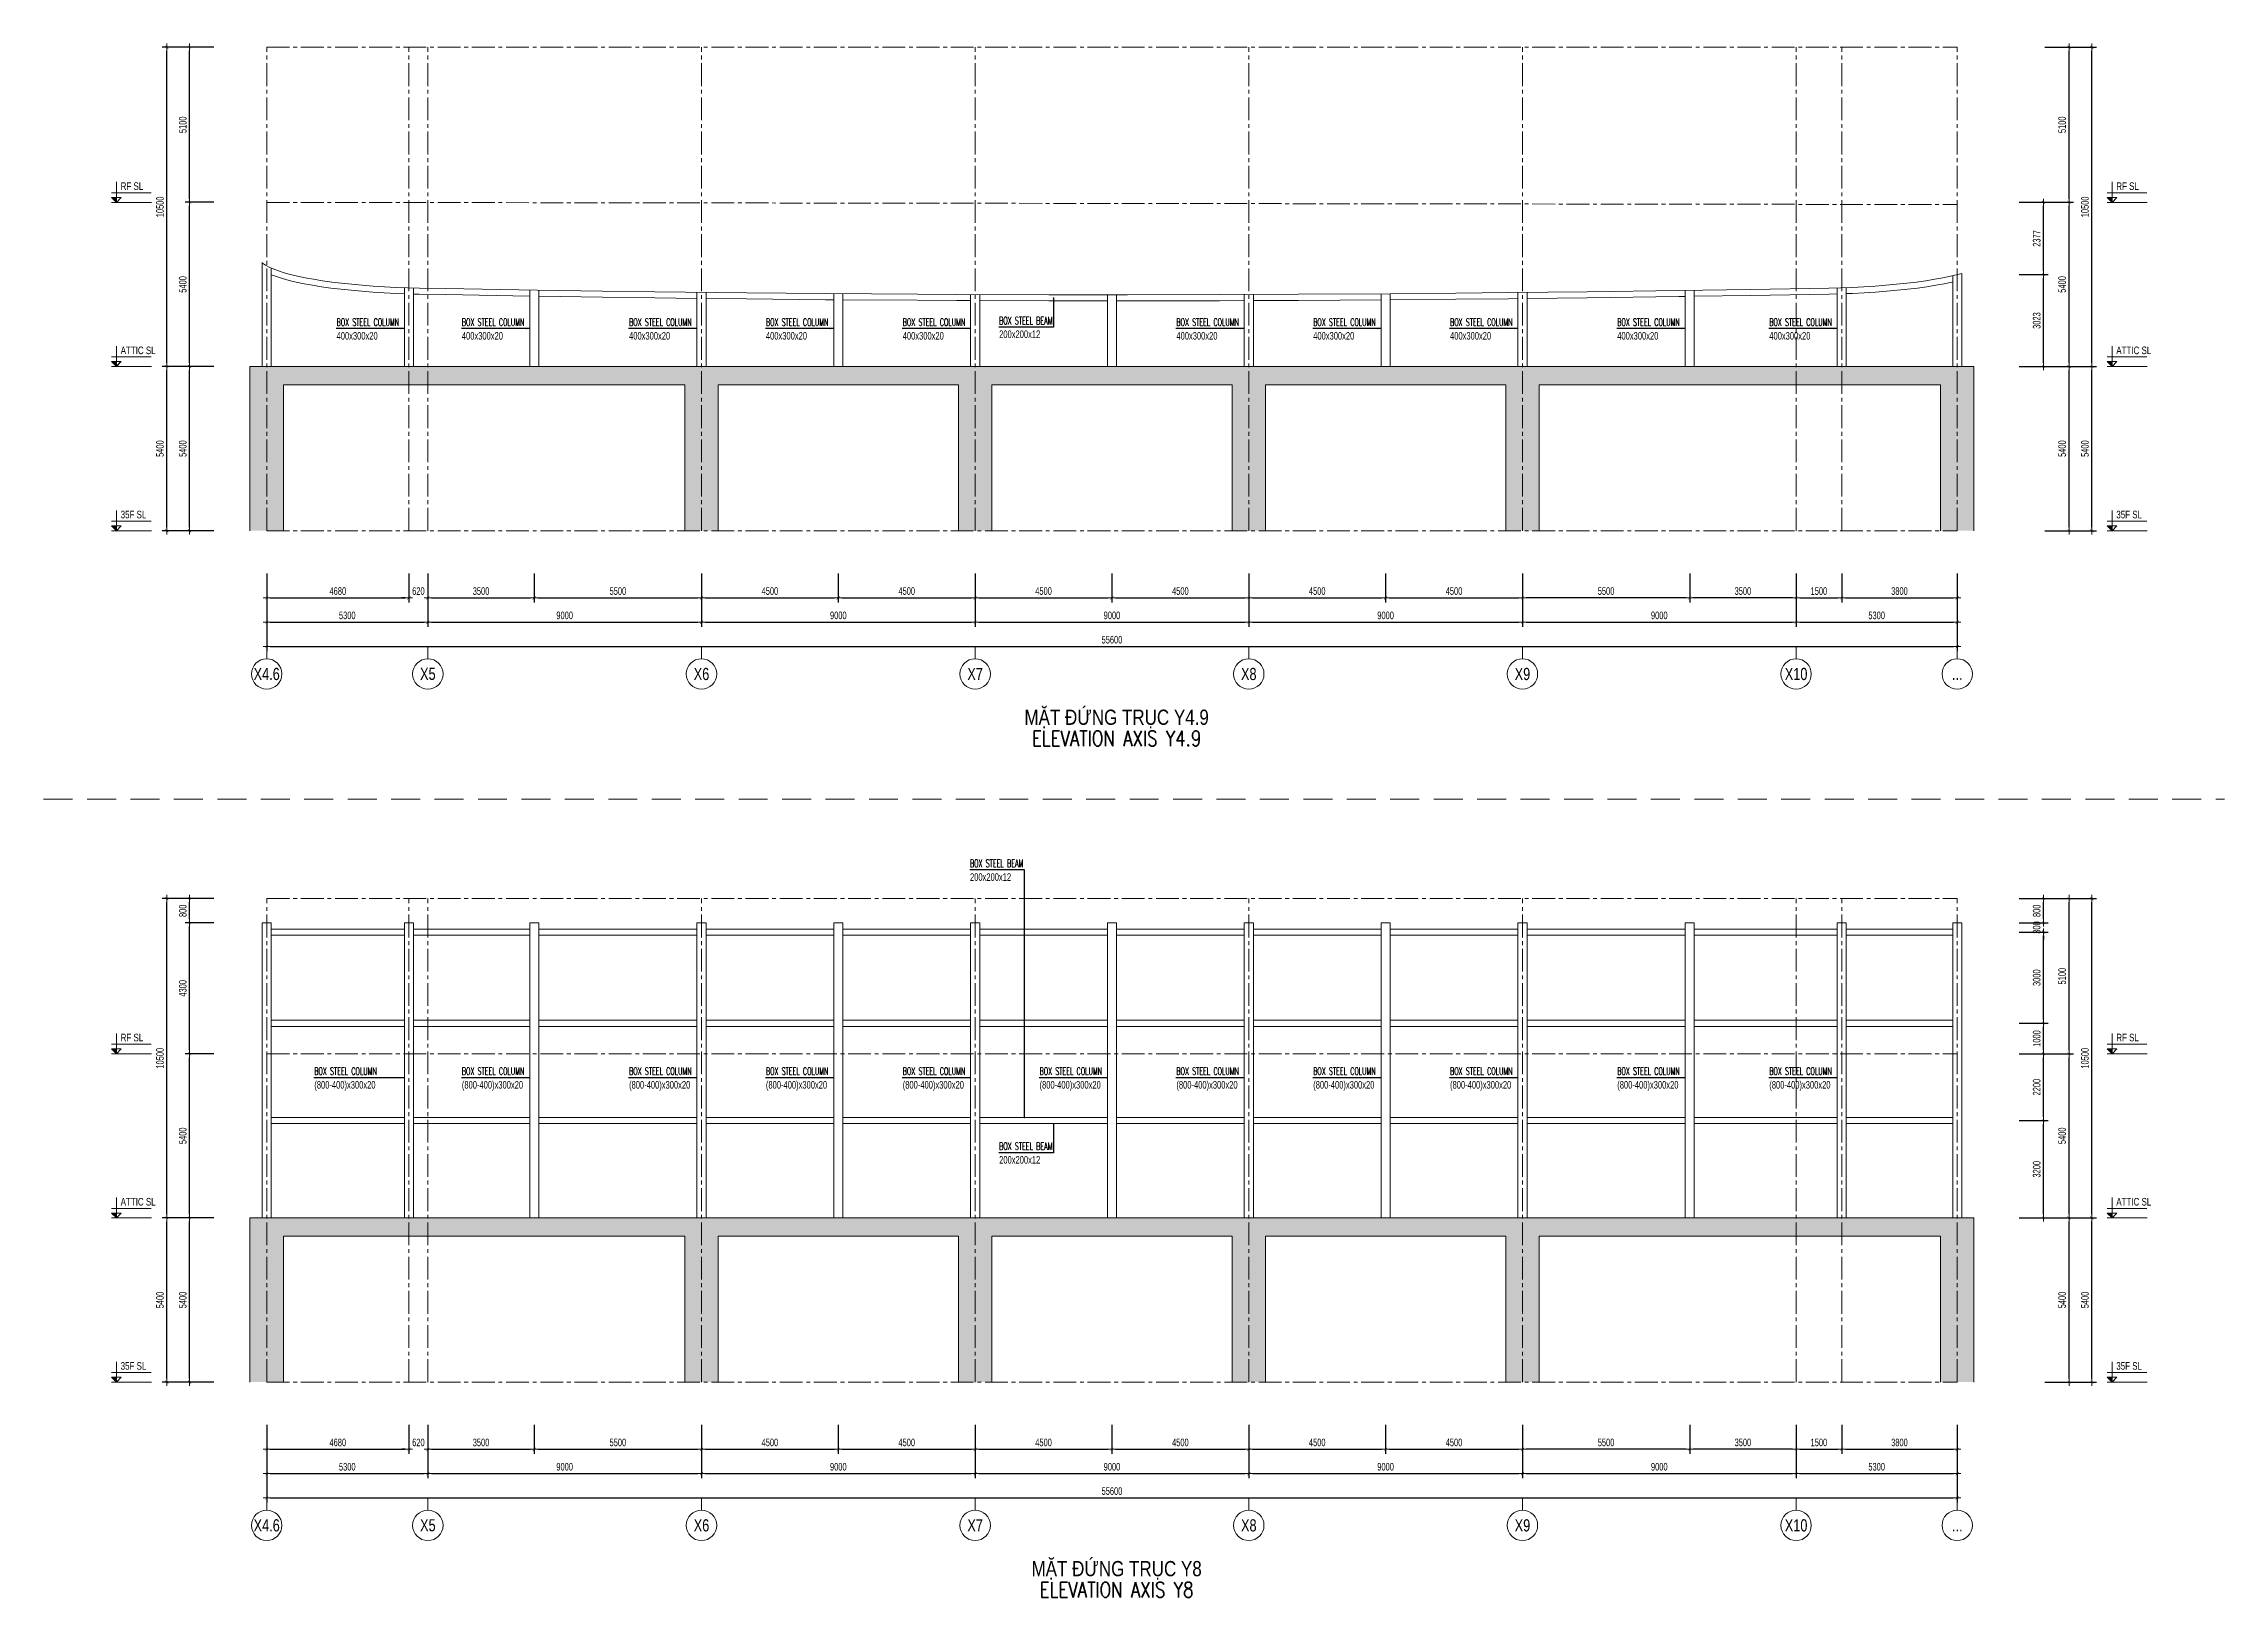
# Model space of a CAD drawing. Header units: millimetres. Extents: x 239606 to 473981, y -27658 to 23850.
# Drawn here: x 239606 to 311328, y -27658 to 23443 of the extents above; entities that cross this region are included whole.
import ezdxf
from ezdxf.enums import TextEntityAlignment as Align

# ---------------------------------------------------------------- set-up
doc = ezdxf.new("R2010")
doc.units = ezdxf.units.MM
doc.linetypes.add('CENTER2', pattern=[1.125, 0.75, -0.125, 0.125, -0.125])
doc.linetypes.add('HIDDEN2', pattern=[4.7625, 3.175, -1.5875])
doc.layers.get('Defpoints').update_dxf_attribs({"color": 151, "lineweight": 9})
for name, color, linetype, lineweight in [('NDC_S_ANNO', 7, 'Continuous', 20), ('NDC_S_AXIS', 5, 'CENTER2', 13), ('NDC_S_CONTINUOUS', 3, 'Continuous', 20), ('NDC_S_DIM', 1, 'Continuous', 15), ('NDC_S_ENG TEXT', 2, 'Continuous', 20), ('NDC_S_ENG TITLE', 3, 'Continuous', 20), ('NDC_S_HATCH MATERIAL', 8, 'Continuous', 13), ('NDC_S_HIDDEN', 8, 'HIDDEN2', 13), ('NDC_S_SLAB', 2, 'Continuous', 20), ('NDC_S_SYMBOL', 1, 'Continuous', 15), ('NDC_S_TEXT SYMBOL', 7, 'Continuous', 20), ('NDC_S_VN TEXT', 7, 'Continuous', 20), ('NDC_S_VN TITLE', 6, 'Continuous', 35)]:
    doc.layers.add(name, color=color, linetype=linetype, lineweight=lineweight)
doc.styles.add('NDC_ANNO', font='', dxfattribs={"width": 0.8})
doc.styles.add('NDC_DIM', font='', dxfattribs={"width": 0.75})
doc.styles.add('NDC_EN TXT', font='romans.shx', dxfattribs={"width": 0.8})
doc.styles.add('NDC_VIE TXT', font='arial.ttf', dxfattribs={"width": 0.8})
doc.styles.get('NDC_ANNO').set_extended_font_data('Dotum')
doc.styles.get('NDC_DIM').set_extended_font_data('Dotum')
doc.dimstyles.new('NDC_dim_100', dxfattribs={"dimscale": 100, "dimtxt": 2.5, "dimasz": 1.2, "dimexe": 1.5, "dimexo": 2.5, "dimgap": 1, "dimtad": 1, "dimdec": 0, "dimzin": 0, "dimdsep": 46, "dimtxsty": 'NDC_DIM', "dimblk": 'DIMMARK', "dimcen": 0.09, "dimdle": 1.2, "dimclrd": 1, "dimclre": 1, "dimclrt": 3, "dimadec": 0, "dimazin": 0, "dimtfac": 1, "dimtdec": 0, "dimtix": 1, "dimtofl": 0, "dimtmove": 0, "dimatfit": 3, "dimfxl": 8, "dimfxlon": 1, "dimtolj": 1, "dimtzin": 0, "dimarcsym": 0})

msp = doc.modelspace()

# ---------------------------------------------------------------- texts
at = {"layer": 'NDC_S_ENG TEXT'}
for s, style, width, p in [('BOX STEEL COLUMN', 'NDC_EN TXT', 0.5, (249241.1, 14157)), ('BOX STEEL COLUMN', 'NDC_EN TXT', 0.5, (253361.1, 14157)), ('BOX STEEL COLUMN', 'NDC_EN TXT', 0.5, (258861.1, 14157)), ('BOX STEEL COLUMN', 'NDC_EN TXT', 0.5, (263361.1, 14157)), ('BOX STEEL COLUMN', 'NDC_EN TXT', 0.5, (267861.1, 14157)), ('BOX STEEL BEAM', 'NDC_EN TXT', 0.5, (271032.1, 14209)), ('BOX STEEL COLUMN', 'NDC_EN TXT', 0.5, (276861.1, 14157)), ('BOX STEEL COLUMN', 'NDC_EN TXT', 0.5, (281361.1, 14157)), ('BOX STEEL COLUMN', 'NDC_EN TXT', 0.5, (285861.1, 14157)), ('BOX STEEL COLUMN', 'NDC_EN TXT', 0.5, (291361.1, 14157)), ('BOX STEEL COLUMN', 'NDC_EN TXT', 0.5, (296361.1, 14157)), ('400x300x20', 'NDC_VIE TXT', 0.65, (249241.1, 13708)), ('400x300x20', 'NDC_VIE TXT', 0.65, (253361.1, 13708)), ('400x300x20', 'NDC_VIE TXT', 0.65, (258861.1, 13708)), ('400x300x20', 'NDC_VIE TXT', 0.65, (263361.1, 13708)), ('400x300x20', 'NDC_VIE TXT', 0.65, (267861.1, 13708)), ('200x200x12', 'NDC_VIE TXT', 0.65, (271032.1, 13760)), ('400x300x20', 'NDC_VIE TXT', 0.65, (276861.1, 13708)), ('400x300x20', 'NDC_VIE TXT', 0.65, (281361.1, 13708)), ('400x300x20', 'NDC_VIE TXT', 0.65, (285861.1, 13708)), ('400x300x20', 'NDC_VIE TXT', 0.65, (291361.1, 13708)), ('400x300x20', 'NDC_VIE TXT', 0.65, (296361.1, 13708)), ('BOX STEEL BEAM', 'NDC_EN TXT', 0.5, (270073.1, -3643.8)), ('200x200x12', 'NDC_VIE TXT', 0.65, (270073.1, -4092.9)), ('(800-400)x300x20', 'NDC_VIE TXT', 0.65, (248508.6, -10925.8)), ('BOX STEEL COLUMN', 'NDC_EN TXT', 0.5, (248508.6, -10476.7)), ('(800-400)x300x20', 'NDC_VIE TXT', 0.65, (253361.1, -10925.8)), ('BOX STEEL COLUMN', 'NDC_EN TXT', 0.5, (253361.1, -10476.7)), ('(800-400)x300x20', 'NDC_VIE TXT', 0.65, (258861.1, -10925.8)), ('BOX STEEL COLUMN', 'NDC_EN TXT', 0.5, (258861.1, -10476.7)), ('(800-400)x300x20', 'NDC_VIE TXT', 0.65, (263361.1, -10925.8)), ('BOX STEEL COLUMN', 'NDC_EN TXT', 0.5, (263361.1, -10476.7)), ('(800-400)x300x20', 'NDC_VIE TXT', 0.65, (267861.1, -10925.8)), ('BOX STEEL COLUMN', 'NDC_EN TXT', 0.5, (267861.1, -10476.7)), ('(800-400)x300x20', 'NDC_VIE TXT', 0.65, (272361.1, -10925.8)), ('BOX STEEL COLUMN', 'NDC_EN TXT', 0.5, (272361.1, -10476.7)), ('(800-400)x300x20', 'NDC_VIE TXT', 0.65, (276861.1, -10925.8)), ('BOX STEEL COLUMN', 'NDC_EN TXT', 0.5, (276861.1, -10476.7)), ('(800-400)x300x20', 'NDC_VIE TXT', 0.65, (281361.1, -10925.8)), ('BOX STEEL COLUMN', 'NDC_EN TXT', 0.5, (281361.1, -10476.7)), ('(800-400)x300x20', 'NDC_VIE TXT', 0.65, (285861.1, -10925.8)), ('BOX STEEL COLUMN', 'NDC_EN TXT', 0.5, (285861.1, -10476.7)), ('(800-400)x300x20', 'NDC_VIE TXT', 0.65, (291361.1, -10925.8)), ('BOX STEEL COLUMN', 'NDC_EN TXT', 0.5, (291361.1, -10476.7)), ('(800-400)x300x20', 'NDC_VIE TXT', 0.65, (296361.1, -10925.8)), ('BOX STEEL COLUMN', 'NDC_EN TXT', 0.5, (296361.1, -10476.7)), ('BOX STEEL BEAM', 'NDC_EN TXT', 0.5, (271032.1, -12943.7)), ('200x200x12', 'NDC_VIE TXT', 0.65, (271032.1, -13392.8))]:
    msp.add_text(s, height=250, dxfattribs=dict(at, style=style, width=width)).set_placement(p)

# ---------------------------------------------------------------- blocks, each defined once
blk = doc.blocks.new('DIMMARK')
at = {"layer": 'NDC_S_DIM', "color": 1}
blk.add_line((-1.5, 0), (1, 0), dxfattribs=at)
at = {"layer": 'NDC_S_DIM', "color": 2, "const_width": 0.1}
blk.add_lwpolyline([(-0.42, -0.42), (0.42, 0.42)], dxfattribs=at)
blk = doc.blocks.new('*D142')
at = {"layer": 'Defpoints', "color": 0, "ltscale": 200, "transparency": 16777216}
for p in [(246942, 7423), (302542, 7423), (302542, 3612)]:
    blk.add_point(p, dxfattribs=at)
at = {"layer": 'NDC_S_DIM', "color": 1, "lineweight": -2, "ltscale": 200, "transparency": 16777216}
for p, q in [((246942, 4412), (246942, 3462)), ((302542, 4412), (302542, 3462)), ((247062, 3612), (302422, 3612))]:
    blk.add_line(p, q, dxfattribs=at)
at = {"layer": 'NDC_S_DIM', "color": 1, "lineweight": -2, "ltscale": 200, "transparency": 16777216, "xscale": 120, "yscale": 120, "zscale": 120, "rotation": 180}
blk.add_blockref('DIMMARK', (246942, 3612), dxfattribs=at)
at = {"layer": 'NDC_S_DIM', "color": 1, "lineweight": -2, "ltscale": 200, "transparency": 16777216, "xscale": 120, "yscale": 120, "zscale": 120}
blk.add_blockref('DIMMARK', (302542, 3612), dxfattribs=at)
at = {"layer": 'NDC_S_DIM', "color": 3, "ltscale": 200, "transparency": 16777216, "insert": (274742, 3837), "char_height": 250, "attachment_point": 5, "style": 'NDC_DIM'}
blk.add_mtext('\\A1;55600', dxfattribs=at)
blk = doc.blocks.new('*D143')
at = {"layer": 'Defpoints', "color": 0, "ltscale": 200, "transparency": 16777216}
for p in [(261242, 7423), (270242, 7423), (270242, 4412)]:
    blk.add_point(p, dxfattribs=at)
at = {"layer": 'NDC_S_DIM', "color": 1, "lineweight": -2, "ltscale": 200, "transparency": 16777216}
for p, q in [((261242, 5212), (261242, 4262)), ((270242, 5212), (270242, 4262)), ((261362, 4412), (270122, 4412))]:
    blk.add_line(p, q, dxfattribs=at)
at = {"layer": 'NDC_S_DIM', "color": 1, "lineweight": -2, "ltscale": 200, "transparency": 16777216, "xscale": 120, "yscale": 120, "zscale": 120, "rotation": 180}
blk.add_blockref('DIMMARK', (261242, 4412), dxfattribs=at)
at = {"layer": 'NDC_S_DIM', "color": 1, "lineweight": -2, "ltscale": 200, "transparency": 16777216, "xscale": 120, "yscale": 120, "zscale": 120}
blk.add_blockref('DIMMARK', (270242, 4412), dxfattribs=at)
at = {"layer": 'NDC_S_DIM', "color": 3, "ltscale": 200, "transparency": 16777216, "insert": (265742, 4637), "char_height": 250, "attachment_point": 5, "style": 'NDC_DIM'}
blk.add_mtext('\\A1;9000', dxfattribs=at)
blk = doc.blocks.new('*U8')
at = {"layer": 'NDC_S_SYMBOL'}
blk.add_line((0, 5), (0, 9), dxfattribs=at)
blk.add_circle((0, 0), 5, dxfattribs=at)
at = {"layer": 'NDC_S_TEXT SYMBOL', "color": 7, "style": 'NDC_ANNO', "width": 0.8}
blk.add_attdef('GRID', text='', height=4, dxfattribs=at).set_placement((0, 0), align=Align.MIDDLE)
blk = doc.blocks.new('*D56')
at = {"layer": 'Defpoints', "color": 0, "ltscale": 100, "transparency": 16777216}
for p in [(244408, 18223), (246054, 18223), (246054, 12823)]:
    blk.add_point(p, dxfattribs=at)
at = {"layer": 'NDC_S_DIM', "color": 1, "lineweight": -2, "ltscale": 100, "transparency": 16777216}
for p, q in [((245208, 18223), (244258, 18223)), ((244408, 12943), (244408, 18103)), ((245208, 12823), (244258, 12823))]:
    blk.add_line(p, q, dxfattribs=at)
at = {"layer": 'NDC_S_DIM', "color": 1, "lineweight": -2, "ltscale": 100, "transparency": 16777216, "xscale": 120, "yscale": 120, "zscale": 120}
for p, rotation in [((244408, 18223), 90), ((244408, 12823), 270)]:
    blk.add_blockref('DIMMARK', p, dxfattribs=dict(at, rotation=rotation))
at = {"layer": 'NDC_S_DIM', "color": 3, "ltscale": 100, "transparency": 16777216, "insert": (244183, 15523), "char_height": 250, "attachment_point": 5, "rotation": 90, "style": 'NDC_DIM'}
blk.add_mtext('\\A1;5400', dxfattribs=at)
blk = doc.blocks.new('*D57')
at = {"layer": 'Defpoints', "color": 0, "ltscale": 100, "transparency": 16777216}
for p in [(244408, 23323), (246054, 23323), (246054, 18223)]:
    blk.add_point(p, dxfattribs=at)
at = {"layer": 'NDC_S_DIM', "color": 1, "lineweight": -2, "ltscale": 100, "transparency": 16777216}
for p, q in [((245208, 23323), (244258, 23323)), ((244408, 18343), (244408, 23203)), ((245208, 18223), (244258, 18223))]:
    blk.add_line(p, q, dxfattribs=at)
at = {"layer": 'NDC_S_DIM', "color": 1, "lineweight": -2, "ltscale": 100, "transparency": 16777216, "xscale": 120, "yscale": 120, "zscale": 120}
for p, rotation in [((244408, 23323), 90), ((244408, 18223), 270)]:
    blk.add_blockref('DIMMARK', p, dxfattribs=dict(at, rotation=rotation))
at = {"layer": 'NDC_S_DIM', "color": 3, "ltscale": 100, "transparency": 16777216, "insert": (244183, 20773), "char_height": 250, "attachment_point": 5, "rotation": 90, "style": 'NDC_DIM'}
blk.add_mtext('\\A1;5100', dxfattribs=at)
blk = doc.blocks.new('*D58')
at = {"layer": 'Defpoints', "color": 0, "ltscale": 100, "transparency": 16777216}
for p in [(243658, 23323), (246054, 23323), (246054, 12823)]:
    blk.add_point(p, dxfattribs=at)
at = {"layer": 'NDC_S_DIM', "color": 1, "lineweight": -2, "ltscale": 100, "transparency": 16777216}
for p, q in [((244458, 23323), (243508, 23323)), ((243658, 12943), (243658, 23203)), ((244458, 12823), (243508, 12823))]:
    blk.add_line(p, q, dxfattribs=at)
at = {"layer": 'NDC_S_DIM', "color": 1, "lineweight": -2, "ltscale": 100, "transparency": 16777216, "xscale": 120, "yscale": 120, "zscale": 120}
for p, rotation in [((243658, 23323), 90), ((243658, 12823), 270)]:
    blk.add_blockref('DIMMARK', p, dxfattribs=dict(at, rotation=rotation))
at = {"layer": 'NDC_S_DIM', "color": 3, "ltscale": 100, "transparency": 16777216, "insert": (243433, 18073), "char_height": 250, "attachment_point": 5, "rotation": 90, "style": 'NDC_DIM'}
blk.add_mtext('\\A1;10500', dxfattribs=at)
blk = doc.blocks.new('kata_block_CT')
at = {"layer": 'NDC_S_ANNO'}
blk.add_hatch(color=3, dxfattribs=at).paths.add_polyline_path([(0, 1.6), (-1.61, 1.6), (0, 0)])
at = {"layer": 'NDC_S_ANNO', "ltscale": 50}
h = blk.add_hatch(dxfattribs=at)
h.set_pattern_fill('ANSI31', color=256, scale=1.406, style=0)
h.paths.add_polyline_path([(0, 1.6), (0, 0), (1.61, 1.6)])
for p, q in [((11.56, 0), (-1.64, 0)), ((-1.59, 3.14), (11.47, 3.14))]:
    blk.add_line(p, q, dxfattribs=at)
at = {"layer": 'NDC_S_ANNO', "color": 8, "ltscale": 50}
blk.add_lwpolyline([(0, 0), (-1.61, 1.6), (0, 1.6)], dxfattribs=at)
at = {"layer": 'NDC_S_ANNO', "ltscale": 50}
for points in [[(0, 0), (-1.61, 1.6), (0, 1.6)], [(0, 6.69), (0, 0)], [(0, 0), (1.61, 1.6), (0, 1.6)]]:
    blk.add_lwpolyline(points, dxfattribs=at)
at = {"layer": 'NDC_S_TEXT SYMBOL', "color": 3, "style": 'NDC_ANNO', "width": 0.8}
blk.add_attdef('CT', (1.41, 4.07), '', height=2.5, dxfattribs=at)
blk = doc.blocks.new('*D59')
at = {"layer": 'Defpoints', "color": 0, "ltscale": 100, "transparency": 16777216}
for p in [(252242, 7423), (255742, 7423), (255742, 5212)]:
    blk.add_point(p, dxfattribs=at)
at = {"layer": 'NDC_S_DIM', "color": 1, "lineweight": -2, "ltscale": 100, "transparency": 16777216}
for p, q in [((252242, 6012), (252242, 5062)), ((255742, 6012), (255742, 5062)), ((252362, 5212), (255622, 5212))]:
    blk.add_line(p, q, dxfattribs=at)
at = {"layer": 'NDC_S_DIM', "color": 1, "lineweight": -2, "ltscale": 100, "transparency": 16777216, "xscale": 120, "yscale": 120, "zscale": 120, "rotation": 180}
blk.add_blockref('DIMMARK', (252242, 5212), dxfattribs=at)
at = {"layer": 'NDC_S_DIM', "color": 1, "lineweight": -2, "ltscale": 100, "transparency": 16777216, "xscale": 120, "yscale": 120, "zscale": 120}
blk.add_blockref('DIMMARK', (255742, 5212), dxfattribs=at)
at = {"layer": 'NDC_S_DIM', "color": 3, "ltscale": 100, "transparency": 16777216, "insert": (253992, 5437), "char_height": 250, "attachment_point": 5, "style": 'NDC_DIM'}
blk.add_mtext('\\A1;3500', dxfattribs=at)
blk = doc.blocks.new('*D60')
at = {"layer": 'Defpoints', "color": 0, "ltscale": 100, "transparency": 16777216}
for p in [(255742, 7423), (261242, 7423), (261242, 5212)]:
    blk.add_point(p, dxfattribs=at)
at = {"layer": 'NDC_S_DIM', "color": 1, "lineweight": -2, "ltscale": 100, "transparency": 16777216}
for p, q in [((255742, 6012), (255742, 5062)), ((261242, 6012), (261242, 5062)), ((255862, 5212), (261122, 5212))]:
    blk.add_line(p, q, dxfattribs=at)
at = {"layer": 'NDC_S_DIM', "color": 1, "lineweight": -2, "ltscale": 100, "transparency": 16777216, "xscale": 120, "yscale": 120, "zscale": 120, "rotation": 180}
blk.add_blockref('DIMMARK', (255742, 5212), dxfattribs=at)
at = {"layer": 'NDC_S_DIM', "color": 1, "lineweight": -2, "ltscale": 100, "transparency": 16777216, "xscale": 120, "yscale": 120, "zscale": 120}
blk.add_blockref('DIMMARK', (261242, 5212), dxfattribs=at)
at = {"layer": 'NDC_S_DIM', "color": 3, "ltscale": 100, "transparency": 16777216, "insert": (258492, 5437), "char_height": 250, "attachment_point": 5, "style": 'NDC_DIM'}
blk.add_mtext('\\A1;5500', dxfattribs=at)
blk = doc.blocks.new('Drawing name_symbol')
at = {"layer": 'NDC_S_ENG TITLE', "style": 'NDC_EN TXT', "width": 0.8}
blk.add_attdef('SECTDET1', text='', height=5, dxfattribs=at).set_placement((0, 1.01), align=Align.CENTER)
at = {"layer": 'NDC_S_TEXT SYMBOL', "lineweight": 25, "style": 'NDC_ANNO', "width": 0.8}
blk.add_attdef('SSCALE', text='', height=2.5, dxfattribs=at).set_placement((0, -4), align=Align.CENTER)
at = {"layer": 'NDC_S_VN TITLE', "style": 'NDC_VIE TXT', "width": 0.8}
blk.add_attdef('SECTDET2', text='', height=5, dxfattribs=at).set_placement((0, 7.97), align=Align.CENTER)
blk = doc.blocks.new('*D61')
at = {"layer": 'Defpoints', "color": 0, "ltscale": 100, "transparency": 16777216}
for p in [(252242, 7423), (261242, 7423), (261242, 4412)]:
    blk.add_point(p, dxfattribs=at)
at = {"layer": 'NDC_S_DIM', "color": 1, "lineweight": -2, "ltscale": 100, "transparency": 16777216}
for p, q in [((252242, 5212), (252242, 4262)), ((261242, 5212), (261242, 4262)), ((252362, 4412), (261122, 4412))]:
    blk.add_line(p, q, dxfattribs=at)
at = {"layer": 'NDC_S_DIM', "color": 1, "lineweight": -2, "ltscale": 100, "transparency": 16777216, "xscale": 120, "yscale": 120, "zscale": 120, "rotation": 180}
blk.add_blockref('DIMMARK', (252242, 4412), dxfattribs=at)
at = {"layer": 'NDC_S_DIM', "color": 1, "lineweight": -2, "ltscale": 100, "transparency": 16777216, "xscale": 120, "yscale": 120, "zscale": 120}
blk.add_blockref('DIMMARK', (261242, 4412), dxfattribs=at)
at = {"layer": 'NDC_S_DIM', "color": 3, "ltscale": 100, "transparency": 16777216, "insert": (256742, 4637), "char_height": 250, "attachment_point": 5, "style": 'NDC_DIM'}
blk.add_mtext('\\A1;9000', dxfattribs=at)
blk = doc.blocks.new('*D62')
at = {"layer": 'Defpoints', "color": 0, "ltscale": 100, "transparency": 16777216}
for p in [(246942, 7423), (252242, 7423), (252242, 4412)]:
    blk.add_point(p, dxfattribs=at)
at = {"layer": 'NDC_S_DIM', "color": 1, "lineweight": -2, "ltscale": 100, "transparency": 16777216}
for p, q in [((246942, 5212), (246942, 4262)), ((252242, 5212), (252242, 4262)), ((247062, 4412), (252122, 4412))]:
    blk.add_line(p, q, dxfattribs=at)
at = {"layer": 'NDC_S_DIM', "color": 1, "lineweight": -2, "ltscale": 100, "transparency": 16777216, "xscale": 120, "yscale": 120, "zscale": 120, "rotation": 180}
blk.add_blockref('DIMMARK', (246942, 4412), dxfattribs=at)
at = {"layer": 'NDC_S_DIM', "color": 1, "lineweight": -2, "ltscale": 100, "transparency": 16777216, "xscale": 120, "yscale": 120, "zscale": 120}
blk.add_blockref('DIMMARK', (252242, 4412), dxfattribs=at)
at = {"layer": 'NDC_S_DIM', "color": 3, "ltscale": 100, "transparency": 16777216, "insert": (249592, 4637), "char_height": 250, "attachment_point": 5, "style": 'NDC_DIM'}
blk.add_mtext('\\A1;5300', dxfattribs=at)
blk = doc.blocks.new('*D63')
at = {"layer": 'Defpoints', "color": 0, "ltscale": 200, "transparency": 16777216}
for p in [(270242, 7423), (279242, 7423), (279242, 4412)]:
    blk.add_point(p, dxfattribs=at)
at = {"layer": 'NDC_S_DIM', "color": 1, "lineweight": -2, "ltscale": 200, "transparency": 16777216}
for p, q in [((270242, 5212), (270242, 4262)), ((279242, 5212), (279242, 4262)), ((270362, 4412), (279122, 4412))]:
    blk.add_line(p, q, dxfattribs=at)
at = {"layer": 'NDC_S_DIM', "color": 1, "lineweight": -2, "ltscale": 200, "transparency": 16777216, "xscale": 120, "yscale": 120, "zscale": 120, "rotation": 180}
blk.add_blockref('DIMMARK', (270242, 4412), dxfattribs=at)
at = {"layer": 'NDC_S_DIM', "color": 1, "lineweight": -2, "ltscale": 200, "transparency": 16777216, "xscale": 120, "yscale": 120, "zscale": 120}
blk.add_blockref('DIMMARK', (279242, 4412), dxfattribs=at)
at = {"layer": 'NDC_S_DIM', "color": 3, "ltscale": 200, "transparency": 16777216, "insert": (274742, 4637), "char_height": 250, "attachment_point": 5, "style": 'NDC_DIM'}
blk.add_mtext('\\A1;9000', dxfattribs=at)
blk = doc.blocks.new('*D64')
at = {"layer": 'Defpoints', "color": 0, "ltscale": 200, "transparency": 16777216}
for p in [(279242, 7423), (288242, 7423), (288242, 4412)]:
    blk.add_point(p, dxfattribs=at)
at = {"layer": 'NDC_S_DIM', "color": 1, "lineweight": -2, "ltscale": 200, "transparency": 16777216}
for p, q in [((279242, 5212), (279242, 4262)), ((288242, 5212), (288242, 4262)), ((279362, 4412), (288122, 4412))]:
    blk.add_line(p, q, dxfattribs=at)
at = {"layer": 'NDC_S_DIM', "color": 1, "lineweight": -2, "ltscale": 200, "transparency": 16777216, "xscale": 120, "yscale": 120, "zscale": 120, "rotation": 180}
blk.add_blockref('DIMMARK', (279242, 4412), dxfattribs=at)
at = {"layer": 'NDC_S_DIM', "color": 1, "lineweight": -2, "ltscale": 200, "transparency": 16777216, "xscale": 120, "yscale": 120, "zscale": 120}
blk.add_blockref('DIMMARK', (288242, 4412), dxfattribs=at)
at = {"layer": 'NDC_S_DIM', "color": 3, "ltscale": 200, "transparency": 16777216, "insert": (283742, 4637), "char_height": 250, "attachment_point": 5, "style": 'NDC_DIM'}
blk.add_mtext('\\A1;9000', dxfattribs=at)
blk = doc.blocks.new('*D65')
at = {"layer": 'Defpoints', "color": 0, "ltscale": 200, "transparency": 16777216}
for p in [(288242, 7423), (297242, 7423), (297242, 4412)]:
    blk.add_point(p, dxfattribs=at)
at = {"layer": 'NDC_S_DIM', "color": 1, "lineweight": -2, "ltscale": 200, "transparency": 16777216}
for p, q in [((288242, 5212), (288242, 4262)), ((297242, 5212), (297242, 4262)), ((288362, 4412), (297122, 4412))]:
    blk.add_line(p, q, dxfattribs=at)
at = {"layer": 'NDC_S_DIM', "color": 1, "lineweight": -2, "ltscale": 200, "transparency": 16777216, "xscale": 120, "yscale": 120, "zscale": 120, "rotation": 180}
blk.add_blockref('DIMMARK', (288242, 4412), dxfattribs=at)
at = {"layer": 'NDC_S_DIM', "color": 1, "lineweight": -2, "ltscale": 200, "transparency": 16777216, "xscale": 120, "yscale": 120, "zscale": 120}
blk.add_blockref('DIMMARK', (297242, 4412), dxfattribs=at)
at = {"layer": 'NDC_S_DIM', "color": 3, "ltscale": 200, "transparency": 16777216, "insert": (292742, 4637), "char_height": 250, "attachment_point": 5, "style": 'NDC_DIM'}
blk.add_mtext('\\A1;9000', dxfattribs=at)
blk = doc.blocks.new('*D66')
at = {"layer": 'Defpoints', "color": 0, "ltscale": 100, "transparency": 16777216}
for p in [(297242, 7423), (302542, 7423), (302542, 4412)]:
    blk.add_point(p, dxfattribs=at)
at = {"layer": 'NDC_S_DIM', "color": 1, "lineweight": -2, "ltscale": 100, "transparency": 16777216}
for p, q in [((297242, 5212), (297242, 4262)), ((302542, 5212), (302542, 4262)), ((297362, 4412), (302422, 4412))]:
    blk.add_line(p, q, dxfattribs=at)
at = {"layer": 'NDC_S_DIM', "color": 1, "lineweight": -2, "ltscale": 100, "transparency": 16777216, "xscale": 120, "yscale": 120, "zscale": 120, "rotation": 180}
blk.add_blockref('DIMMARK', (297242, 4412), dxfattribs=at)
at = {"layer": 'NDC_S_DIM', "color": 1, "lineweight": -2, "ltscale": 100, "transparency": 16777216, "xscale": 120, "yscale": 120, "zscale": 120}
blk.add_blockref('DIMMARK', (302542, 4412), dxfattribs=at)
at = {"layer": 'NDC_S_DIM', "color": 3, "ltscale": 100, "transparency": 16777216, "insert": (299892, 4637), "char_height": 250, "attachment_point": 5, "style": 'NDC_DIM'}
blk.add_mtext('\\A1;5300', dxfattribs=at)
blk = doc.blocks.new('*D67')
at = {"layer": 'Defpoints', "color": 0, "ltscale": 100, "transparency": 16777216}
for p in [(293742, 7423), (297242, 7423), (293742, 5212)]:
    blk.add_point(p, dxfattribs=at)
at = {"layer": 'NDC_S_DIM', "color": 1, "lineweight": -2, "ltscale": 100, "transparency": 16777216}
for p, q in [((293742, 6012), (293742, 5062)), ((297242, 6012), (297242, 5062)), ((297122, 5212), (293862, 5212))]:
    blk.add_line(p, q, dxfattribs=at)
at = {"layer": 'NDC_S_DIM', "color": 1, "lineweight": -2, "ltscale": 100, "transparency": 16777216, "xscale": 120, "yscale": 120, "zscale": 120, "rotation": 180}
blk.add_blockref('DIMMARK', (293742, 5212), dxfattribs=at)
at = {"layer": 'NDC_S_DIM', "color": 1, "lineweight": -2, "ltscale": 100, "transparency": 16777216, "xscale": 120, "yscale": 120, "zscale": 120}
blk.add_blockref('DIMMARK', (297242, 5212), dxfattribs=at)
at = {"layer": 'NDC_S_DIM', "color": 3, "ltscale": 100, "transparency": 16777216, "insert": (295492, 5437), "char_height": 250, "attachment_point": 5, "style": 'NDC_DIM'}
blk.add_mtext('\\A1;3500', dxfattribs=at)
blk = doc.blocks.new('*D68')
at = {"layer": 'Defpoints', "color": 0, "ltscale": 100, "transparency": 16777216}
for p in [(288242, 7423), (293742, 7423), (288242, 5212)]:
    blk.add_point(p, dxfattribs=at)
at = {"layer": 'NDC_S_DIM', "color": 1, "lineweight": -2, "ltscale": 100, "transparency": 16777216}
for p, q in [((288242, 6012), (288242, 5062)), ((293742, 6012), (293742, 5062)), ((293622, 5212), (288362, 5212))]:
    blk.add_line(p, q, dxfattribs=at)
at = {"layer": 'NDC_S_DIM', "color": 1, "lineweight": -2, "ltscale": 100, "transparency": 16777216, "xscale": 120, "yscale": 120, "zscale": 120, "rotation": 180}
blk.add_blockref('DIMMARK', (288242, 5212), dxfattribs=at)
at = {"layer": 'NDC_S_DIM', "color": 1, "lineweight": -2, "ltscale": 100, "transparency": 16777216, "xscale": 120, "yscale": 120, "zscale": 120}
blk.add_blockref('DIMMARK', (293742, 5212), dxfattribs=at)
at = {"layer": 'NDC_S_DIM', "color": 3, "ltscale": 100, "transparency": 16777216, "insert": (290992, 5437), "char_height": 250, "attachment_point": 5, "style": 'NDC_DIM'}
blk.add_mtext('\\A1;5500', dxfattribs=at)
blk = doc.blocks.new('*D69')
at = {"layer": 'Defpoints', "color": 0, "ltscale": 100, "transparency": 16777216}
for p in [(302714, 18223), (306218, 18223), (302714, 12823)]:
    blk.add_point(p, dxfattribs=at)
at = {"layer": 'NDC_S_DIM', "color": 1, "lineweight": -2, "ltscale": 100, "transparency": 16777216}
for p, q in [((305418, 18223), (306368, 18223)), ((306218, 12943), (306218, 18103)), ((305418, 12823), (306368, 12823))]:
    blk.add_line(p, q, dxfattribs=at)
at = {"layer": 'NDC_S_DIM', "color": 1, "lineweight": -2, "ltscale": 100, "transparency": 16777216, "xscale": 120, "yscale": 120, "zscale": 120}
for p, rotation in [((306218, 18223), 90), ((306218, 12823), 270)]:
    blk.add_blockref('DIMMARK', p, dxfattribs=dict(at, rotation=rotation))
at = {"layer": 'NDC_S_DIM', "color": 3, "ltscale": 100, "transparency": 16777216, "insert": (305993, 15523), "char_height": 250, "attachment_point": 5, "rotation": 90, "style": 'NDC_DIM'}
blk.add_mtext('\\A1;5400', dxfattribs=at)
blk = doc.blocks.new('*D70')
at = {"layer": 'Defpoints', "color": 0, "ltscale": 100, "transparency": 16777216}
for p in [(302714, 23323), (306218, 23323), (302714, 18223)]:
    blk.add_point(p, dxfattribs=at)
at = {"layer": 'NDC_S_DIM', "color": 1, "lineweight": -2, "ltscale": 100, "transparency": 16777216}
for p, q in [((305418, 23323), (306368, 23323)), ((306218, 18343), (306218, 23203)), ((305418, 18223), (306368, 18223))]:
    blk.add_line(p, q, dxfattribs=at)
at = {"layer": 'NDC_S_DIM', "color": 1, "lineweight": -2, "ltscale": 100, "transparency": 16777216, "xscale": 120, "yscale": 120, "zscale": 120}
for p, rotation in [((306218, 23323), 90), ((306218, 18223), 270)]:
    blk.add_blockref('DIMMARK', p, dxfattribs=dict(at, rotation=rotation))
at = {"layer": 'NDC_S_DIM', "color": 3, "ltscale": 100, "transparency": 16777216, "insert": (305993, 20773), "char_height": 250, "attachment_point": 5, "rotation": 90, "style": 'NDC_DIM'}
blk.add_mtext('\\A1;5100', dxfattribs=at)
blk = doc.blocks.new('*D71')
at = {"layer": 'Defpoints', "color": 0, "ltscale": 100, "transparency": 16777216}
for p in [(302714, 23323), (306968, 23323), (302714, 12823)]:
    blk.add_point(p, dxfattribs=at)
at = {"layer": 'NDC_S_DIM', "color": 1, "lineweight": -2, "ltscale": 100, "transparency": 16777216}
for p, q in [((306168, 23323), (307118, 23323)), ((306968, 12943), (306968, 23203)), ((306168, 12823), (307118, 12823))]:
    blk.add_line(p, q, dxfattribs=at)
at = {"layer": 'NDC_S_DIM', "color": 1, "lineweight": -2, "ltscale": 100, "transparency": 16777216, "xscale": 120, "yscale": 120, "zscale": 120}
for p, rotation in [((306968, 23323), 90), ((306968, 12823), 270)]:
    blk.add_blockref('DIMMARK', p, dxfattribs=dict(at, rotation=rotation))
at = {"layer": 'NDC_S_DIM', "color": 3, "ltscale": 100, "transparency": 16777216, "insert": (306743, 18073), "char_height": 250, "attachment_point": 5, "rotation": 90, "style": 'NDC_DIM'}
blk.add_mtext('\\A1;10500', dxfattribs=at)
blk = doc.blocks.new('*D72')
at = {"layer": 'Defpoints', "color": 0, "ltscale": 100, "transparency": 16777216}
for p in [(261242, 7423), (265742, 7423), (265742, 5212)]:
    blk.add_point(p, dxfattribs=at)
at = {"layer": 'NDC_S_DIM', "color": 1, "lineweight": -2, "ltscale": 100, "transparency": 16777216}
for p, q in [((261242, 6012), (261242, 5062)), ((265742, 6012), (265742, 5062)), ((261362, 5212), (265622, 5212))]:
    blk.add_line(p, q, dxfattribs=at)
at = {"layer": 'NDC_S_DIM', "color": 1, "lineweight": -2, "ltscale": 100, "transparency": 16777216, "xscale": 120, "yscale": 120, "zscale": 120, "rotation": 180}
blk.add_blockref('DIMMARK', (261242, 5212), dxfattribs=at)
at = {"layer": 'NDC_S_DIM', "color": 1, "lineweight": -2, "ltscale": 100, "transparency": 16777216, "xscale": 120, "yscale": 120, "zscale": 120}
blk.add_blockref('DIMMARK', (265742, 5212), dxfattribs=at)
at = {"layer": 'NDC_S_DIM', "color": 3, "ltscale": 100, "transparency": 16777216, "insert": (263492, 5437), "char_height": 250, "attachment_point": 5, "style": 'NDC_DIM'}
blk.add_mtext('\\A1;4500', dxfattribs=at)
blk = doc.blocks.new('*D73')
at = {"layer": 'Defpoints', "color": 0, "ltscale": 100, "transparency": 16777216}
for p in [(265742, 7423), (270242, 7423), (270242, 5212)]:
    blk.add_point(p, dxfattribs=at)
at = {"layer": 'NDC_S_DIM', "color": 1, "lineweight": -2, "ltscale": 100, "transparency": 16777216}
for p, q in [((265742, 6012), (265742, 5062)), ((270242, 6012), (270242, 5062)), ((265862, 5212), (270122, 5212))]:
    blk.add_line(p, q, dxfattribs=at)
at = {"layer": 'NDC_S_DIM', "color": 1, "lineweight": -2, "ltscale": 100, "transparency": 16777216, "xscale": 120, "yscale": 120, "zscale": 120, "rotation": 180}
blk.add_blockref('DIMMARK', (265742, 5212), dxfattribs=at)
at = {"layer": 'NDC_S_DIM', "color": 1, "lineweight": -2, "ltscale": 100, "transparency": 16777216, "xscale": 120, "yscale": 120, "zscale": 120}
blk.add_blockref('DIMMARK', (270242, 5212), dxfattribs=at)
at = {"layer": 'NDC_S_DIM', "color": 3, "ltscale": 100, "transparency": 16777216, "insert": (267992, 5437), "char_height": 250, "attachment_point": 5, "style": 'NDC_DIM'}
blk.add_mtext('\\A1;4500', dxfattribs=at)
blk = doc.blocks.new('*D74')
at = {"layer": 'Defpoints', "color": 0, "ltscale": 100, "transparency": 16777216}
for p in [(270242, 7423), (274742, 7423), (274742, 5212)]:
    blk.add_point(p, dxfattribs=at)
at = {"layer": 'NDC_S_DIM', "color": 1, "lineweight": -2, "ltscale": 100, "transparency": 16777216}
for p, q in [((270242, 6012), (270242, 5062)), ((274742, 6012), (274742, 5062)), ((270362, 5212), (274622, 5212))]:
    blk.add_line(p, q, dxfattribs=at)
at = {"layer": 'NDC_S_DIM', "color": 1, "lineweight": -2, "ltscale": 100, "transparency": 16777216, "xscale": 120, "yscale": 120, "zscale": 120, "rotation": 180}
blk.add_blockref('DIMMARK', (270242, 5212), dxfattribs=at)
at = {"layer": 'NDC_S_DIM', "color": 1, "lineweight": -2, "ltscale": 100, "transparency": 16777216, "xscale": 120, "yscale": 120, "zscale": 120}
blk.add_blockref('DIMMARK', (274742, 5212), dxfattribs=at)
at = {"layer": 'NDC_S_DIM', "color": 3, "ltscale": 100, "transparency": 16777216, "insert": (272492, 5437), "char_height": 250, "attachment_point": 5, "style": 'NDC_DIM'}
blk.add_mtext('\\A1;4500', dxfattribs=at)
blk = doc.blocks.new('*D75')
at = {"layer": 'Defpoints', "color": 0, "ltscale": 100, "transparency": 16777216}
for p in [(274742, 7423), (279242, 7423), (279242, 5212)]:
    blk.add_point(p, dxfattribs=at)
at = {"layer": 'NDC_S_DIM', "color": 1, "lineweight": -2, "ltscale": 100, "transparency": 16777216}
for p, q in [((274742, 6012), (274742, 5062)), ((279242, 6012), (279242, 5062)), ((274862, 5212), (279122, 5212))]:
    blk.add_line(p, q, dxfattribs=at)
at = {"layer": 'NDC_S_DIM', "color": 1, "lineweight": -2, "ltscale": 100, "transparency": 16777216, "xscale": 120, "yscale": 120, "zscale": 120, "rotation": 180}
blk.add_blockref('DIMMARK', (274742, 5212), dxfattribs=at)
at = {"layer": 'NDC_S_DIM', "color": 1, "lineweight": -2, "ltscale": 100, "transparency": 16777216, "xscale": 120, "yscale": 120, "zscale": 120}
blk.add_blockref('DIMMARK', (279242, 5212), dxfattribs=at)
at = {"layer": 'NDC_S_DIM', "color": 3, "ltscale": 100, "transparency": 16777216, "insert": (276992, 5437), "char_height": 250, "attachment_point": 5, "style": 'NDC_DIM'}
blk.add_mtext('\\A1;4500', dxfattribs=at)
blk = doc.blocks.new('*D76')
at = {"layer": 'Defpoints', "color": 0, "ltscale": 100, "transparency": 16777216}
for p in [(279242, 7423), (283742, 7423), (283742, 5212)]:
    blk.add_point(p, dxfattribs=at)
at = {"layer": 'NDC_S_DIM', "color": 1, "lineweight": -2, "ltscale": 100, "transparency": 16777216}
for p, q in [((279242, 6012), (279242, 5062)), ((283742, 6012), (283742, 5062)), ((279362, 5212), (283622, 5212))]:
    blk.add_line(p, q, dxfattribs=at)
at = {"layer": 'NDC_S_DIM', "color": 1, "lineweight": -2, "ltscale": 100, "transparency": 16777216, "xscale": 120, "yscale": 120, "zscale": 120, "rotation": 180}
blk.add_blockref('DIMMARK', (279242, 5212), dxfattribs=at)
at = {"layer": 'NDC_S_DIM', "color": 1, "lineweight": -2, "ltscale": 100, "transparency": 16777216, "xscale": 120, "yscale": 120, "zscale": 120}
blk.add_blockref('DIMMARK', (283742, 5212), dxfattribs=at)
at = {"layer": 'NDC_S_DIM', "color": 3, "ltscale": 100, "transparency": 16777216, "insert": (281492, 5437), "char_height": 250, "attachment_point": 5, "style": 'NDC_DIM'}
blk.add_mtext('\\A1;4500', dxfattribs=at)
blk = doc.blocks.new('*D77')
at = {"layer": 'Defpoints', "color": 0, "ltscale": 100, "transparency": 16777216}
for p in [(283742, 7423), (288242, 7423), (288242, 5212)]:
    blk.add_point(p, dxfattribs=at)
at = {"layer": 'NDC_S_DIM', "color": 1, "lineweight": -2, "ltscale": 100, "transparency": 16777216}
for p, q in [((283742, 6012), (283742, 5062)), ((288242, 6012), (288242, 5062)), ((283862, 5212), (288122, 5212))]:
    blk.add_line(p, q, dxfattribs=at)
at = {"layer": 'NDC_S_DIM', "color": 1, "lineweight": -2, "ltscale": 100, "transparency": 16777216, "xscale": 120, "yscale": 120, "zscale": 120, "rotation": 180}
blk.add_blockref('DIMMARK', (283742, 5212), dxfattribs=at)
at = {"layer": 'NDC_S_DIM', "color": 1, "lineweight": -2, "ltscale": 100, "transparency": 16777216, "xscale": 120, "yscale": 120, "zscale": 120}
blk.add_blockref('DIMMARK', (288242, 5212), dxfattribs=at)
at = {"layer": 'NDC_S_DIM', "color": 3, "ltscale": 100, "transparency": 16777216, "insert": (285992, 5437), "char_height": 250, "attachment_point": 5, "style": 'NDC_DIM'}
blk.add_mtext('\\A1;4500', dxfattribs=at)
blk = doc.blocks.new('*D78')
at = {"layer": 'Defpoints', "color": 0, "ltscale": 100, "transparency": 16777216}
for p in [(302542, 15845), (305381, 15845), (302714, 12823)]:
    blk.add_point(p, dxfattribs=at)
at = {"layer": 'NDC_S_DIM', "color": 1, "lineweight": -2, "ltscale": 100, "transparency": 16777216}
for p, q in [((304581, 15845), (305531, 15845)), ((305381, 12943), (305381, 15725)), ((304581, 12823), (305531, 12823))]:
    blk.add_line(p, q, dxfattribs=at)
at = {"layer": 'NDC_S_DIM', "color": 1, "lineweight": -2, "ltscale": 100, "transparency": 16777216, "xscale": 120, "yscale": 120, "zscale": 120}
for p, rotation in [((305381, 15845), 90), ((305381, 12823), 270)]:
    blk.add_blockref('DIMMARK', p, dxfattribs=dict(at, rotation=rotation))
at = {"layer": 'NDC_S_DIM', "color": 3, "ltscale": 100, "transparency": 16777216, "insert": (305156, 14334), "char_height": 250, "attachment_point": 5, "rotation": 90, "style": 'NDC_DIM'}
blk.add_mtext('\\A1;3023', dxfattribs=at)
blk = doc.blocks.new('*D79')
at = {"layer": 'Defpoints', "color": 0, "ltscale": 100, "transparency": 16777216}
for p in [(302714, 18223), (305381, 18223), (302542, 15845)]:
    blk.add_point(p, dxfattribs=at)
at = {"layer": 'NDC_S_DIM', "color": 1, "lineweight": -2, "ltscale": 100, "transparency": 16777216}
for p, q in [((304581, 18223), (305531, 18223)), ((305381, 15965), (305381, 18103)), ((304581, 15845), (305531, 15845))]:
    blk.add_line(p, q, dxfattribs=at)
at = {"layer": 'NDC_S_DIM', "color": 1, "lineweight": -2, "ltscale": 100, "transparency": 16777216, "xscale": 120, "yscale": 120, "zscale": 120}
for p, rotation in [((305381, 18223), 90), ((305381, 15845), 270)]:
    blk.add_blockref('DIMMARK', p, dxfattribs=dict(at, rotation=rotation))
at = {"layer": 'NDC_S_DIM', "color": 3, "ltscale": 100, "transparency": 16777216, "insert": (305156, 17034), "char_height": 250, "attachment_point": 5, "rotation": 90, "style": 'NDC_DIM'}
blk.add_mtext('\\A1;2377', dxfattribs=at)
blk = doc.blocks.new('*D106')
at = {"layer": 'Defpoints', "color": 0, "ltscale": 100, "transparency": 16777216}
for p in [(244408, 12823), (246054, 12823), (246054, 7423)]:
    blk.add_point(p, dxfattribs=at)
at = {"layer": 'NDC_S_DIM', "color": 1, "lineweight": -2, "ltscale": 100, "transparency": 16777216}
for p, q in [((245208, 12823), (244258, 12823)), ((244408, 7543), (244408, 12703)), ((245208, 7423), (244258, 7423))]:
    blk.add_line(p, q, dxfattribs=at)
at = {"layer": 'NDC_S_DIM', "color": 1, "lineweight": -2, "ltscale": 100, "transparency": 16777216, "xscale": 120, "yscale": 120, "zscale": 120}
for p, rotation in [((244408, 12823), 90), ((244408, 7423), 270)]:
    blk.add_blockref('DIMMARK', p, dxfattribs=dict(at, rotation=rotation))
at = {"layer": 'NDC_S_DIM', "color": 3, "ltscale": 100, "transparency": 16777216, "insert": (244183, 10123), "char_height": 250, "attachment_point": 5, "rotation": 90, "style": 'NDC_DIM'}
blk.add_mtext('\\A1;5400', dxfattribs=at)
blk = doc.blocks.new('*D32')
at = {"layer": 'Defpoints', "color": 0, "ltscale": 100, "transparency": 16777216}
for p in [(243658, 12823), (246054, 12823), (246054, 7423)]:
    blk.add_point(p, dxfattribs=at)
at = {"layer": 'NDC_S_DIM', "color": 1, "lineweight": -2, "ltscale": 100, "transparency": 16777216}
for p, q in [((244458, 12823), (243508, 12823)), ((243658, 7543), (243658, 12703)), ((244458, 7423), (243508, 7423))]:
    blk.add_line(p, q, dxfattribs=at)
at = {"layer": 'NDC_S_DIM', "color": 1, "lineweight": -2, "ltscale": 100, "transparency": 16777216, "xscale": 120, "yscale": 120, "zscale": 120}
for p, rotation in [((243658, 12823), 90), ((243658, 7423), 270)]:
    blk.add_blockref('DIMMARK', p, dxfattribs=dict(at, rotation=rotation))
at = {"layer": 'NDC_S_DIM', "color": 3, "ltscale": 100, "transparency": 16777216, "insert": (243433, 10123), "char_height": 250, "attachment_point": 5, "rotation": 90, "style": 'NDC_DIM'}
blk.add_mtext('\\A1;5400', dxfattribs=at)
blk = doc.blocks.new('*D33')
at = {"layer": 'Defpoints', "color": 0, "ltscale": 100, "transparency": 16777216}
for p in [(302714, 12823), (306218, 12823), (302714, 7423)]:
    blk.add_point(p, dxfattribs=at)
at = {"layer": 'NDC_S_DIM', "color": 1, "lineweight": -2, "ltscale": 100, "transparency": 16777216}
for p, q in [((305418, 12823), (306368, 12823)), ((306218, 7543), (306218, 12703)), ((305418, 7423), (306368, 7423))]:
    blk.add_line(p, q, dxfattribs=at)
at = {"layer": 'NDC_S_DIM', "color": 1, "lineweight": -2, "ltscale": 100, "transparency": 16777216, "xscale": 120, "yscale": 120, "zscale": 120}
for p, rotation in [((306218, 12823), 90), ((306218, 7423), 270)]:
    blk.add_blockref('DIMMARK', p, dxfattribs=dict(at, rotation=rotation))
at = {"layer": 'NDC_S_DIM', "color": 3, "ltscale": 100, "transparency": 16777216, "insert": (305993, 10123), "char_height": 250, "attachment_point": 5, "rotation": 90, "style": 'NDC_DIM'}
blk.add_mtext('\\A1;5400', dxfattribs=at)
blk = doc.blocks.new('*D34')
at = {"layer": 'Defpoints', "color": 0, "ltscale": 100, "transparency": 16777216}
for p in [(303464, 12823), (306968, 12823), (303464, 7423)]:
    blk.add_point(p, dxfattribs=at)
at = {"layer": 'NDC_S_DIM', "color": 1, "lineweight": -2, "ltscale": 100, "transparency": 16777216}
for p, q in [((306168, 12823), (307118, 12823)), ((306968, 7543), (306968, 12703)), ((306168, 7423), (307118, 7423))]:
    blk.add_line(p, q, dxfattribs=at)
at = {"layer": 'NDC_S_DIM', "color": 1, "lineweight": -2, "ltscale": 100, "transparency": 16777216, "xscale": 120, "yscale": 120, "zscale": 120}
for p, rotation in [((306968, 12823), 90), ((306968, 7423), 270)]:
    blk.add_blockref('DIMMARK', p, dxfattribs=dict(at, rotation=rotation))
at = {"layer": 'NDC_S_DIM', "color": 3, "ltscale": 100, "transparency": 16777216, "insert": (306743, 10123), "char_height": 250, "attachment_point": 5, "rotation": 90, "style": 'NDC_DIM'}
blk.add_mtext('\\A1;5400', dxfattribs=at)
blk = doc.blocks.new('*D120')
at = {"layer": 'Defpoints', "color": 0, "ltscale": 100, "transparency": 16777216}
for p in [(246942, 7423), (251622, 7423), (251622, 5212)]:
    blk.add_point(p, dxfattribs=at)
at = {"layer": 'NDC_S_DIM', "color": 1, "lineweight": -2, "ltscale": 100, "transparency": 16777216}
for p, q in [((246942, 6012), (246942, 5062)), ((251622, 6012), (251622, 5062)), ((247062, 5212), (251502, 5212))]:
    blk.add_line(p, q, dxfattribs=at)
at = {"layer": 'NDC_S_DIM', "color": 1, "lineweight": -2, "ltscale": 100, "transparency": 16777216, "xscale": 120, "yscale": 120, "zscale": 120, "rotation": 180}
blk.add_blockref('DIMMARK', (246942, 5212), dxfattribs=at)
at = {"layer": 'NDC_S_DIM', "color": 1, "lineweight": -2, "ltscale": 100, "transparency": 16777216, "xscale": 120, "yscale": 120, "zscale": 120}
blk.add_blockref('DIMMARK', (251622, 5212), dxfattribs=at)
at = {"layer": 'NDC_S_DIM', "color": 3, "ltscale": 100, "transparency": 16777216, "insert": (249282, 5437), "char_height": 250, "attachment_point": 5, "style": 'NDC_DIM'}
blk.add_mtext('\\A1;4680', dxfattribs=at)
blk = doc.blocks.new('*D121')
at = {"layer": 'Defpoints', "color": 0, "ltscale": 100, "transparency": 16777216}
for p in [(251622, 7423), (252242, 7423), (252242, 5212)]:
    blk.add_point(p, dxfattribs=at)
at = {"layer": 'NDC_S_DIM', "color": 1, "lineweight": -2, "ltscale": 100, "transparency": 16777216}
for p, q in [((251622, 6012), (251622, 5062)), ((252242, 6012), (252242, 5062)), ((251502, 5212), (251382, 5212)), ((252362, 5212), (252482, 5212))]:
    blk.add_line(p, q, dxfattribs=at)
at = {"layer": 'NDC_S_DIM', "color": 1, "lineweight": -2, "ltscale": 100, "transparency": 16777216, "xscale": 120, "yscale": 120, "zscale": 120}
blk.add_blockref('DIMMARK', (251622, 5212), dxfattribs=at)
at = {"layer": 'NDC_S_DIM', "color": 1, "lineweight": -2, "ltscale": 100, "transparency": 16777216, "xscale": 120, "yscale": 120, "zscale": 120, "rotation": 180}
blk.add_blockref('DIMMARK', (252242, 5212), dxfattribs=at)
at = {"layer": 'NDC_S_DIM', "color": 3, "ltscale": 100, "transparency": 16777216, "insert": (251932, 5437), "char_height": 250, "attachment_point": 5, "style": 'NDC_DIM'}
blk.add_mtext('\\A1;620', dxfattribs=at)
blk = doc.blocks.new('*D122')
at = {"layer": 'Defpoints', "color": 0, "ltscale": 100, "transparency": 16777216}
for p in [(297242, 7423), (298742, 7423), (298742, 5212)]:
    blk.add_point(p, dxfattribs=at)
at = {"layer": 'NDC_S_DIM', "color": 1, "lineweight": -2, "ltscale": 100, "transparency": 16777216}
for p, q in [((297242, 6012), (297242, 5062)), ((298742, 6012), (298742, 5062)), ((297362, 5212), (298622, 5212))]:
    blk.add_line(p, q, dxfattribs=at)
at = {"layer": 'NDC_S_DIM', "color": 1, "lineweight": -2, "ltscale": 100, "transparency": 16777216, "xscale": 120, "yscale": 120, "zscale": 120, "rotation": 180}
blk.add_blockref('DIMMARK', (297242, 5212), dxfattribs=at)
at = {"layer": 'NDC_S_DIM', "color": 1, "lineweight": -2, "ltscale": 100, "transparency": 16777216, "xscale": 120, "yscale": 120, "zscale": 120}
blk.add_blockref('DIMMARK', (298742, 5212), dxfattribs=at)
at = {"layer": 'NDC_S_DIM', "color": 3, "ltscale": 100, "transparency": 16777216, "insert": (297992, 5437), "char_height": 250, "attachment_point": 5, "style": 'NDC_DIM'}
blk.add_mtext('\\A1;1500', dxfattribs=at)
blk = doc.blocks.new('*D123')
at = {"layer": 'Defpoints', "color": 0, "ltscale": 100, "transparency": 16777216}
for p in [(298742, 7423), (302542, 7423), (302542, 5212)]:
    blk.add_point(p, dxfattribs=at)
at = {"layer": 'NDC_S_DIM', "color": 1, "lineweight": -2, "ltscale": 100, "transparency": 16777216}
for p, q in [((298742, 6012), (298742, 5062)), ((302542, 6012), (302542, 5062)), ((298862, 5212), (302422, 5212))]:
    blk.add_line(p, q, dxfattribs=at)
at = {"layer": 'NDC_S_DIM', "color": 1, "lineweight": -2, "ltscale": 100, "transparency": 16777216, "xscale": 120, "yscale": 120, "zscale": 120, "rotation": 180}
blk.add_blockref('DIMMARK', (298742, 5212), dxfattribs=at)
at = {"layer": 'NDC_S_DIM', "color": 1, "lineweight": -2, "ltscale": 100, "transparency": 16777216, "xscale": 120, "yscale": 120, "zscale": 120}
blk.add_blockref('DIMMARK', (302542, 5212), dxfattribs=at)
at = {"layer": 'NDC_S_DIM', "color": 3, "ltscale": 100, "transparency": 16777216, "insert": (300642, 5437), "char_height": 250, "attachment_point": 5, "style": 'NDC_DIM'}
blk.add_mtext('\\A1;3800', dxfattribs=at)
blk = doc.blocks.new('*D124')
at = {"layer": 'Defpoints', "color": 0, "ltscale": 200, "transparency": 16777216}
for p in [(246942, -20577), (302542, -20577), (302542, -24388)]:
    blk.add_point(p, dxfattribs=at)
at = {"layer": 'NDC_S_DIM', "color": 1, "lineweight": -2, "ltscale": 200, "transparency": 16777216}
for p, q in [((246942, -23588), (246942, -24538)), ((302542, -23588), (302542, -24538)), ((247062, -24388), (302422, -24388))]:
    blk.add_line(p, q, dxfattribs=at)
at = {"layer": 'NDC_S_DIM', "color": 1, "lineweight": -2, "ltscale": 200, "transparency": 16777216, "xscale": 120, "yscale": 120, "zscale": 120, "rotation": 180}
blk.add_blockref('DIMMARK', (246942, -24388), dxfattribs=at)
at = {"layer": 'NDC_S_DIM', "color": 1, "lineweight": -2, "ltscale": 200, "transparency": 16777216, "xscale": 120, "yscale": 120, "zscale": 120}
blk.add_blockref('DIMMARK', (302542, -24388), dxfattribs=at)
at = {"layer": 'NDC_S_DIM', "color": 3, "ltscale": 200, "transparency": 16777216, "insert": (274742, -24163), "char_height": 250, "attachment_point": 5, "style": 'NDC_DIM'}
blk.add_mtext('\\A1;55600', dxfattribs=at)
blk = doc.blocks.new('*D125')
at = {"layer": 'Defpoints', "color": 0, "ltscale": 200, "transparency": 16777216}
for p in [(261242, -20577), (270242, -20577), (270242, -23588)]:
    blk.add_point(p, dxfattribs=at)
at = {"layer": 'NDC_S_DIM', "color": 1, "lineweight": -2, "ltscale": 200, "transparency": 16777216}
for p, q in [((261242, -22788), (261242, -23738)), ((270242, -22788), (270242, -23738)), ((261362, -23588), (270122, -23588))]:
    blk.add_line(p, q, dxfattribs=at)
at = {"layer": 'NDC_S_DIM', "color": 1, "lineweight": -2, "ltscale": 200, "transparency": 16777216, "xscale": 120, "yscale": 120, "zscale": 120, "rotation": 180}
blk.add_blockref('DIMMARK', (261242, -23588), dxfattribs=at)
at = {"layer": 'NDC_S_DIM', "color": 1, "lineweight": -2, "ltscale": 200, "transparency": 16777216, "xscale": 120, "yscale": 120, "zscale": 120}
blk.add_blockref('DIMMARK', (270242, -23588), dxfattribs=at)
at = {"layer": 'NDC_S_DIM', "color": 3, "ltscale": 200, "transparency": 16777216, "insert": (265742, -23363), "char_height": 250, "attachment_point": 5, "style": 'NDC_DIM'}
blk.add_mtext('\\A1;9000', dxfattribs=at)
blk = doc.blocks.new('*D126')
at = {"layer": 'Defpoints', "color": 0, "ltscale": 100, "transparency": 16777216}
for p in [(244408, -9777), (246054, -9777), (246054, -15177)]:
    blk.add_point(p, dxfattribs=at)
at = {"layer": 'NDC_S_DIM', "color": 1, "lineweight": -2, "ltscale": 100, "transparency": 16777216}
for p, q in [((245208, -9777), (244258, -9777)), ((244408, -15057), (244408, -9897)), ((245208, -15177), (244258, -15177))]:
    blk.add_line(p, q, dxfattribs=at)
at = {"layer": 'NDC_S_DIM', "color": 1, "lineweight": -2, "ltscale": 100, "transparency": 16777216, "xscale": 120, "yscale": 120, "zscale": 120}
for p, rotation in [((244408, -9777), 90), ((244408, -15177), 270)]:
    blk.add_blockref('DIMMARK', p, dxfattribs=dict(at, rotation=rotation))
at = {"layer": 'NDC_S_DIM', "color": 3, "ltscale": 100, "transparency": 16777216, "insert": (244183, -12477), "char_height": 250, "attachment_point": 5, "rotation": 90, "style": 'NDC_DIM'}
blk.add_mtext('\\A1;5400', dxfattribs=at)
blk = doc.blocks.new('*D127')
at = {"layer": 'Defpoints', "color": 0, "ltscale": 100, "transparency": 16777216}
for p in [(244408, -5477), (246054, -5477), (246054, -9777)]:
    blk.add_point(p, dxfattribs=at)
at = {"layer": 'NDC_S_DIM', "color": 1, "lineweight": -2, "ltscale": 100, "transparency": 16777216}
for p, q in [((245208, -5477), (244258, -5477)), ((244408, -9657), (244408, -5597)), ((245208, -9777), (244258, -9777))]:
    blk.add_line(p, q, dxfattribs=at)
at = {"layer": 'NDC_S_DIM', "color": 1, "lineweight": -2, "ltscale": 100, "transparency": 16777216, "xscale": 120, "yscale": 120, "zscale": 120}
for p, rotation in [((244408, -5477), 90), ((244408, -9777), 270)]:
    blk.add_blockref('DIMMARK', p, dxfattribs=dict(at, rotation=rotation))
at = {"layer": 'NDC_S_DIM', "color": 3, "ltscale": 100, "transparency": 16777216, "insert": (244183, -7627), "char_height": 250, "attachment_point": 5, "rotation": 90, "style": 'NDC_DIM'}
blk.add_mtext('\\A1;4300', dxfattribs=at)
blk = doc.blocks.new('*D128')
at = {"layer": 'Defpoints', "color": 0, "ltscale": 100, "transparency": 16777216}
for p in [(243658, -4677), (246054, -4677), (246054, -15177)]:
    blk.add_point(p, dxfattribs=at)
at = {"layer": 'NDC_S_DIM', "color": 1, "lineweight": -2, "ltscale": 100, "transparency": 16777216}
for p, q in [((244458, -4677), (243508, -4677)), ((243658, -15057), (243658, -4797)), ((244458, -15177), (243508, -15177))]:
    blk.add_line(p, q, dxfattribs=at)
at = {"layer": 'NDC_S_DIM', "color": 1, "lineweight": -2, "ltscale": 100, "transparency": 16777216, "xscale": 120, "yscale": 120, "zscale": 120}
for p, rotation in [((243658, -4677), 90), ((243658, -15177), 270)]:
    blk.add_blockref('DIMMARK', p, dxfattribs=dict(at, rotation=rotation))
at = {"layer": 'NDC_S_DIM', "color": 3, "ltscale": 100, "transparency": 16777216, "insert": (243433, -9927), "char_height": 250, "attachment_point": 5, "rotation": 90, "style": 'NDC_DIM'}
blk.add_mtext('\\A1;10500', dxfattribs=at)
blk = doc.blocks.new('*D129')
at = {"layer": 'Defpoints', "color": 0, "ltscale": 100, "transparency": 16777216}
for p in [(252242, -20577), (255742, -20577), (255742, -22788)]:
    blk.add_point(p, dxfattribs=at)
at = {"layer": 'NDC_S_DIM', "color": 1, "lineweight": -2, "ltscale": 100, "transparency": 16777216}
for p, q in [((252242, -21988), (252242, -22938)), ((255742, -21988), (255742, -22938)), ((252362, -22788), (255622, -22788))]:
    blk.add_line(p, q, dxfattribs=at)
at = {"layer": 'NDC_S_DIM', "color": 1, "lineweight": -2, "ltscale": 100, "transparency": 16777216, "xscale": 120, "yscale": 120, "zscale": 120, "rotation": 180}
blk.add_blockref('DIMMARK', (252242, -22788), dxfattribs=at)
at = {"layer": 'NDC_S_DIM', "color": 1, "lineweight": -2, "ltscale": 100, "transparency": 16777216, "xscale": 120, "yscale": 120, "zscale": 120}
blk.add_blockref('DIMMARK', (255742, -22788), dxfattribs=at)
at = {"layer": 'NDC_S_DIM', "color": 3, "ltscale": 100, "transparency": 16777216, "insert": (253992, -22563), "char_height": 250, "attachment_point": 5, "style": 'NDC_DIM'}
blk.add_mtext('\\A1;3500', dxfattribs=at)
blk = doc.blocks.new('*D130')
at = {"layer": 'Defpoints', "color": 0, "ltscale": 100, "transparency": 16777216}
for p in [(255742, -20577), (261242, -20577), (261242, -22788)]:
    blk.add_point(p, dxfattribs=at)
at = {"layer": 'NDC_S_DIM', "color": 1, "lineweight": -2, "ltscale": 100, "transparency": 16777216}
for p, q in [((255742, -21988), (255742, -22938)), ((261242, -21988), (261242, -22938)), ((255862, -22788), (261122, -22788))]:
    blk.add_line(p, q, dxfattribs=at)
at = {"layer": 'NDC_S_DIM', "color": 1, "lineweight": -2, "ltscale": 100, "transparency": 16777216, "xscale": 120, "yscale": 120, "zscale": 120, "rotation": 180}
blk.add_blockref('DIMMARK', (255742, -22788), dxfattribs=at)
at = {"layer": 'NDC_S_DIM', "color": 1, "lineweight": -2, "ltscale": 100, "transparency": 16777216, "xscale": 120, "yscale": 120, "zscale": 120}
blk.add_blockref('DIMMARK', (261242, -22788), dxfattribs=at)
at = {"layer": 'NDC_S_DIM', "color": 3, "ltscale": 100, "transparency": 16777216, "insert": (258492, -22563), "char_height": 250, "attachment_point": 5, "style": 'NDC_DIM'}
blk.add_mtext('\\A1;5500', dxfattribs=at)
blk = doc.blocks.new('*D131')
at = {"layer": 'Defpoints', "color": 0, "ltscale": 100, "transparency": 16777216}
for p in [(252242, -20577), (261242, -20577), (261242, -23588)]:
    blk.add_point(p, dxfattribs=at)
at = {"layer": 'NDC_S_DIM', "color": 1, "lineweight": -2, "ltscale": 100, "transparency": 16777216}
for p, q in [((252242, -22788), (252242, -23738)), ((261242, -22788), (261242, -23738)), ((252362, -23588), (261122, -23588))]:
    blk.add_line(p, q, dxfattribs=at)
at = {"layer": 'NDC_S_DIM', "color": 1, "lineweight": -2, "ltscale": 100, "transparency": 16777216, "xscale": 120, "yscale": 120, "zscale": 120, "rotation": 180}
blk.add_blockref('DIMMARK', (252242, -23588), dxfattribs=at)
at = {"layer": 'NDC_S_DIM', "color": 1, "lineweight": -2, "ltscale": 100, "transparency": 16777216, "xscale": 120, "yscale": 120, "zscale": 120}
blk.add_blockref('DIMMARK', (261242, -23588), dxfattribs=at)
at = {"layer": 'NDC_S_DIM', "color": 3, "ltscale": 100, "transparency": 16777216, "insert": (256742, -23363), "char_height": 250, "attachment_point": 5, "style": 'NDC_DIM'}
blk.add_mtext('\\A1;9000', dxfattribs=at)
blk = doc.blocks.new('*D132')
at = {"layer": 'Defpoints', "color": 0, "ltscale": 100, "transparency": 16777216}
for p in [(246942, -20577), (252242, -20577), (252242, -23588)]:
    blk.add_point(p, dxfattribs=at)
at = {"layer": 'NDC_S_DIM', "color": 1, "lineweight": -2, "ltscale": 100, "transparency": 16777216}
for p, q in [((246942, -22788), (246942, -23738)), ((252242, -22788), (252242, -23738)), ((247062, -23588), (252122, -23588))]:
    blk.add_line(p, q, dxfattribs=at)
at = {"layer": 'NDC_S_DIM', "color": 1, "lineweight": -2, "ltscale": 100, "transparency": 16777216, "xscale": 120, "yscale": 120, "zscale": 120, "rotation": 180}
blk.add_blockref('DIMMARK', (246942, -23588), dxfattribs=at)
at = {"layer": 'NDC_S_DIM', "color": 1, "lineweight": -2, "ltscale": 100, "transparency": 16777216, "xscale": 120, "yscale": 120, "zscale": 120}
blk.add_blockref('DIMMARK', (252242, -23588), dxfattribs=at)
at = {"layer": 'NDC_S_DIM', "color": 3, "ltscale": 100, "transparency": 16777216, "insert": (249592, -23363), "char_height": 250, "attachment_point": 5, "style": 'NDC_DIM'}
blk.add_mtext('\\A1;5300', dxfattribs=at)
blk = doc.blocks.new('*D133')
at = {"layer": 'Defpoints', "color": 0, "ltscale": 200, "transparency": 16777216}
for p in [(270242, -20577), (279242, -20577), (279242, -23588)]:
    blk.add_point(p, dxfattribs=at)
at = {"layer": 'NDC_S_DIM', "color": 1, "lineweight": -2, "ltscale": 200, "transparency": 16777216}
for p, q in [((270242, -22788), (270242, -23738)), ((279242, -22788), (279242, -23738)), ((270362, -23588), (279122, -23588))]:
    blk.add_line(p, q, dxfattribs=at)
at = {"layer": 'NDC_S_DIM', "color": 1, "lineweight": -2, "ltscale": 200, "transparency": 16777216, "xscale": 120, "yscale": 120, "zscale": 120, "rotation": 180}
blk.add_blockref('DIMMARK', (270242, -23588), dxfattribs=at)
at = {"layer": 'NDC_S_DIM', "color": 1, "lineweight": -2, "ltscale": 200, "transparency": 16777216, "xscale": 120, "yscale": 120, "zscale": 120}
blk.add_blockref('DIMMARK', (279242, -23588), dxfattribs=at)
at = {"layer": 'NDC_S_DIM', "color": 3, "ltscale": 200, "transparency": 16777216, "insert": (274742, -23363), "char_height": 250, "attachment_point": 5, "style": 'NDC_DIM'}
blk.add_mtext('\\A1;9000', dxfattribs=at)
blk = doc.blocks.new('*D134')
at = {"layer": 'Defpoints', "color": 0, "ltscale": 200, "transparency": 16777216}
for p in [(279242, -20577), (288242, -20577), (288242, -23588)]:
    blk.add_point(p, dxfattribs=at)
at = {"layer": 'NDC_S_DIM', "color": 1, "lineweight": -2, "ltscale": 200, "transparency": 16777216}
for p, q in [((279242, -22788), (279242, -23738)), ((288242, -22788), (288242, -23738)), ((279362, -23588), (288122, -23588))]:
    blk.add_line(p, q, dxfattribs=at)
at = {"layer": 'NDC_S_DIM', "color": 1, "lineweight": -2, "ltscale": 200, "transparency": 16777216, "xscale": 120, "yscale": 120, "zscale": 120, "rotation": 180}
blk.add_blockref('DIMMARK', (279242, -23588), dxfattribs=at)
at = {"layer": 'NDC_S_DIM', "color": 1, "lineweight": -2, "ltscale": 200, "transparency": 16777216, "xscale": 120, "yscale": 120, "zscale": 120}
blk.add_blockref('DIMMARK', (288242, -23588), dxfattribs=at)
at = {"layer": 'NDC_S_DIM', "color": 3, "ltscale": 200, "transparency": 16777216, "insert": (283742, -23363), "char_height": 250, "attachment_point": 5, "style": 'NDC_DIM'}
blk.add_mtext('\\A1;9000', dxfattribs=at)
blk = doc.blocks.new('*D135')
at = {"layer": 'Defpoints', "color": 0, "ltscale": 200, "transparency": 16777216}
for p in [(288242, -20577), (297242, -20577), (297242, -23588)]:
    blk.add_point(p, dxfattribs=at)
at = {"layer": 'NDC_S_DIM', "color": 1, "lineweight": -2, "ltscale": 200, "transparency": 16777216}
for p, q in [((288242, -22788), (288242, -23738)), ((297242, -22788), (297242, -23738)), ((288362, -23588), (297122, -23588))]:
    blk.add_line(p, q, dxfattribs=at)
at = {"layer": 'NDC_S_DIM', "color": 1, "lineweight": -2, "ltscale": 200, "transparency": 16777216, "xscale": 120, "yscale": 120, "zscale": 120, "rotation": 180}
blk.add_blockref('DIMMARK', (288242, -23588), dxfattribs=at)
at = {"layer": 'NDC_S_DIM', "color": 1, "lineweight": -2, "ltscale": 200, "transparency": 16777216, "xscale": 120, "yscale": 120, "zscale": 120}
blk.add_blockref('DIMMARK', (297242, -23588), dxfattribs=at)
at = {"layer": 'NDC_S_DIM', "color": 3, "ltscale": 200, "transparency": 16777216, "insert": (292742, -23363), "char_height": 250, "attachment_point": 5, "style": 'NDC_DIM'}
blk.add_mtext('\\A1;9000', dxfattribs=at)
blk = doc.blocks.new('*D136')
at = {"layer": 'Defpoints', "color": 0, "ltscale": 100, "transparency": 16777216}
for p in [(297242, -20577), (302542, -20577), (302542, -23588)]:
    blk.add_point(p, dxfattribs=at)
at = {"layer": 'NDC_S_DIM', "color": 1, "lineweight": -2, "ltscale": 100, "transparency": 16777216}
for p, q in [((297242, -22788), (297242, -23738)), ((302542, -22788), (302542, -23738)), ((297362, -23588), (302422, -23588))]:
    blk.add_line(p, q, dxfattribs=at)
at = {"layer": 'NDC_S_DIM', "color": 1, "lineweight": -2, "ltscale": 100, "transparency": 16777216, "xscale": 120, "yscale": 120, "zscale": 120, "rotation": 180}
blk.add_blockref('DIMMARK', (297242, -23588), dxfattribs=at)
at = {"layer": 'NDC_S_DIM', "color": 1, "lineweight": -2, "ltscale": 100, "transparency": 16777216, "xscale": 120, "yscale": 120, "zscale": 120}
blk.add_blockref('DIMMARK', (302542, -23588), dxfattribs=at)
at = {"layer": 'NDC_S_DIM', "color": 3, "ltscale": 100, "transparency": 16777216, "insert": (299892, -23363), "char_height": 250, "attachment_point": 5, "style": 'NDC_DIM'}
blk.add_mtext('\\A1;5300', dxfattribs=at)
blk = doc.blocks.new('*D137')
at = {"layer": 'Defpoints', "color": 0, "ltscale": 100, "transparency": 16777216}
for p in [(293742, -20577), (297242, -20577), (293742, -22788)]:
    blk.add_point(p, dxfattribs=at)
at = {"layer": 'NDC_S_DIM', "color": 1, "lineweight": -2, "ltscale": 100, "transparency": 16777216}
for p, q in [((293742, -21988), (293742, -22938)), ((297242, -21988), (297242, -22938)), ((297122, -22788), (293862, -22788))]:
    blk.add_line(p, q, dxfattribs=at)
at = {"layer": 'NDC_S_DIM', "color": 1, "lineweight": -2, "ltscale": 100, "transparency": 16777216, "xscale": 120, "yscale": 120, "zscale": 120, "rotation": 180}
blk.add_blockref('DIMMARK', (293742, -22788), dxfattribs=at)
at = {"layer": 'NDC_S_DIM', "color": 1, "lineweight": -2, "ltscale": 100, "transparency": 16777216, "xscale": 120, "yscale": 120, "zscale": 120}
blk.add_blockref('DIMMARK', (297242, -22788), dxfattribs=at)
at = {"layer": 'NDC_S_DIM', "color": 3, "ltscale": 100, "transparency": 16777216, "insert": (295492, -22563), "char_height": 250, "attachment_point": 5, "style": 'NDC_DIM'}
blk.add_mtext('\\A1;3500', dxfattribs=at)
blk = doc.blocks.new('*D138')
at = {"layer": 'Defpoints', "color": 0, "ltscale": 100, "transparency": 16777216}
for p in [(288242, -20577), (293742, -20577), (288242, -22788)]:
    blk.add_point(p, dxfattribs=at)
at = {"layer": 'NDC_S_DIM', "color": 1, "lineweight": -2, "ltscale": 100, "transparency": 16777216}
for p, q in [((288242, -21988), (288242, -22938)), ((293742, -21988), (293742, -22938)), ((293622, -22788), (288362, -22788))]:
    blk.add_line(p, q, dxfattribs=at)
at = {"layer": 'NDC_S_DIM', "color": 1, "lineweight": -2, "ltscale": 100, "transparency": 16777216, "xscale": 120, "yscale": 120, "zscale": 120, "rotation": 180}
blk.add_blockref('DIMMARK', (288242, -22788), dxfattribs=at)
at = {"layer": 'NDC_S_DIM', "color": 1, "lineweight": -2, "ltscale": 100, "transparency": 16777216, "xscale": 120, "yscale": 120, "zscale": 120}
blk.add_blockref('DIMMARK', (293742, -22788), dxfattribs=at)
at = {"layer": 'NDC_S_DIM', "color": 3, "ltscale": 100, "transparency": 16777216, "insert": (290992, -22563), "char_height": 250, "attachment_point": 5, "style": 'NDC_DIM'}
blk.add_mtext('\\A1;5500', dxfattribs=at)
blk = doc.blocks.new('*D139')
at = {"layer": 'Defpoints', "color": 0, "ltscale": 100, "transparency": 16777216}
for p in [(302714, -9777), (306218, -9777), (302714, -15177)]:
    blk.add_point(p, dxfattribs=at)
at = {"layer": 'NDC_S_DIM', "color": 1, "lineweight": -2, "ltscale": 100, "transparency": 16777216}
for p, q in [((305418, -9777), (306368, -9777)), ((306218, -15057), (306218, -9897)), ((305418, -15177), (306368, -15177))]:
    blk.add_line(p, q, dxfattribs=at)
at = {"layer": 'NDC_S_DIM', "color": 1, "lineweight": -2, "ltscale": 100, "transparency": 16777216, "xscale": 120, "yscale": 120, "zscale": 120}
for p, rotation in [((306218, -9777), 90), ((306218, -15177), 270)]:
    blk.add_blockref('DIMMARK', p, dxfattribs=dict(at, rotation=rotation))
at = {"layer": 'NDC_S_DIM', "color": 3, "ltscale": 100, "transparency": 16777216, "insert": (305993, -12477), "char_height": 250, "attachment_point": 5, "rotation": 90, "style": 'NDC_DIM'}
blk.add_mtext('\\A1;5400', dxfattribs=at)
blk = doc.blocks.new('*D140')
at = {"layer": 'Defpoints', "color": 0, "ltscale": 100, "transparency": 16777216}
for p in [(302714, -4677), (306218, -4677), (302714, -9777)]:
    blk.add_point(p, dxfattribs=at)
at = {"layer": 'NDC_S_DIM', "color": 1, "lineweight": -2, "ltscale": 100, "transparency": 16777216}
for p, q in [((305418, -4677), (306368, -4677)), ((306218, -9657), (306218, -4797)), ((305418, -9777), (306368, -9777))]:
    blk.add_line(p, q, dxfattribs=at)
at = {"layer": 'NDC_S_DIM', "color": 1, "lineweight": -2, "ltscale": 100, "transparency": 16777216, "xscale": 120, "yscale": 120, "zscale": 120}
for p, rotation in [((306218, -4677), 90), ((306218, -9777), 270)]:
    blk.add_blockref('DIMMARK', p, dxfattribs=dict(at, rotation=rotation))
at = {"layer": 'NDC_S_DIM', "color": 3, "ltscale": 100, "transparency": 16777216, "insert": (305993, -7227), "char_height": 250, "attachment_point": 5, "rotation": 90, "style": 'NDC_DIM'}
blk.add_mtext('\\A1;5100', dxfattribs=at)
blk = doc.blocks.new('*D141')
at = {"layer": 'Defpoints', "color": 0, "ltscale": 100, "transparency": 16777216}
for p in [(302714, -4677), (306968, -4677), (302714, -15177)]:
    blk.add_point(p, dxfattribs=at)
at = {"layer": 'NDC_S_DIM', "color": 1, "lineweight": -2, "ltscale": 100, "transparency": 16777216}
for p, q in [((306168, -4677), (307118, -4677)), ((306968, -15057), (306968, -4797)), ((306168, -15177), (307118, -15177))]:
    blk.add_line(p, q, dxfattribs=at)
at = {"layer": 'NDC_S_DIM', "color": 1, "lineweight": -2, "ltscale": 100, "transparency": 16777216, "xscale": 120, "yscale": 120, "zscale": 120}
for p, rotation in [((306968, -4677), 90), ((306968, -15177), 270)]:
    blk.add_blockref('DIMMARK', p, dxfattribs=dict(at, rotation=rotation))
at = {"layer": 'NDC_S_DIM', "color": 3, "ltscale": 100, "transparency": 16777216, "insert": (306743, -9927), "char_height": 250, "attachment_point": 5, "rotation": 90, "style": 'NDC_DIM'}
blk.add_mtext('\\A1;10500', dxfattribs=at)
blk = doc.blocks.new('*D21')
at = {"layer": 'Defpoints', "color": 0, "ltscale": 100, "transparency": 16777216}
for p in [(261242, -20577), (265742, -20577), (265742, -22788)]:
    blk.add_point(p, dxfattribs=at)
at = {"layer": 'NDC_S_DIM', "color": 1, "lineweight": -2, "ltscale": 100, "transparency": 16777216}
for p, q in [((261242, -21988), (261242, -22938)), ((265742, -21988), (265742, -22938)), ((261362, -22788), (265622, -22788))]:
    blk.add_line(p, q, dxfattribs=at)
at = {"layer": 'NDC_S_DIM', "color": 1, "lineweight": -2, "ltscale": 100, "transparency": 16777216, "xscale": 120, "yscale": 120, "zscale": 120, "rotation": 180}
blk.add_blockref('DIMMARK', (261242, -22788), dxfattribs=at)
at = {"layer": 'NDC_S_DIM', "color": 1, "lineweight": -2, "ltscale": 100, "transparency": 16777216, "xscale": 120, "yscale": 120, "zscale": 120}
blk.add_blockref('DIMMARK', (265742, -22788), dxfattribs=at)
at = {"layer": 'NDC_S_DIM', "color": 3, "ltscale": 100, "transparency": 16777216, "insert": (263492, -22563), "char_height": 250, "attachment_point": 5, "style": 'NDC_DIM'}
blk.add_mtext('\\A1;4500', dxfattribs=at)
blk = doc.blocks.new('*D22')
at = {"layer": 'Defpoints', "color": 0, "ltscale": 100, "transparency": 16777216}
for p in [(265742, -20577), (270242, -20577), (270242, -22788)]:
    blk.add_point(p, dxfattribs=at)
at = {"layer": 'NDC_S_DIM', "color": 1, "lineweight": -2, "ltscale": 100, "transparency": 16777216}
for p, q in [((265742, -21988), (265742, -22938)), ((270242, -21988), (270242, -22938)), ((265862, -22788), (270122, -22788))]:
    blk.add_line(p, q, dxfattribs=at)
at = {"layer": 'NDC_S_DIM', "color": 1, "lineweight": -2, "ltscale": 100, "transparency": 16777216, "xscale": 120, "yscale": 120, "zscale": 120, "rotation": 180}
blk.add_blockref('DIMMARK', (265742, -22788), dxfattribs=at)
at = {"layer": 'NDC_S_DIM', "color": 1, "lineweight": -2, "ltscale": 100, "transparency": 16777216, "xscale": 120, "yscale": 120, "zscale": 120}
blk.add_blockref('DIMMARK', (270242, -22788), dxfattribs=at)
at = {"layer": 'NDC_S_DIM', "color": 3, "ltscale": 100, "transparency": 16777216, "insert": (267992, -22563), "char_height": 250, "attachment_point": 5, "style": 'NDC_DIM'}
blk.add_mtext('\\A1;4500', dxfattribs=at)
blk = doc.blocks.new('*D23')
at = {"layer": 'Defpoints', "color": 0, "ltscale": 100, "transparency": 16777216}
for p in [(270242, -20577), (274742, -20577), (274742, -22788)]:
    blk.add_point(p, dxfattribs=at)
at = {"layer": 'NDC_S_DIM', "color": 1, "lineweight": -2, "ltscale": 100, "transparency": 16777216}
for p, q in [((270242, -21988), (270242, -22938)), ((274742, -21988), (274742, -22938)), ((270362, -22788), (274622, -22788))]:
    blk.add_line(p, q, dxfattribs=at)
at = {"layer": 'NDC_S_DIM', "color": 1, "lineweight": -2, "ltscale": 100, "transparency": 16777216, "xscale": 120, "yscale": 120, "zscale": 120, "rotation": 180}
blk.add_blockref('DIMMARK', (270242, -22788), dxfattribs=at)
at = {"layer": 'NDC_S_DIM', "color": 1, "lineweight": -2, "ltscale": 100, "transparency": 16777216, "xscale": 120, "yscale": 120, "zscale": 120}
blk.add_blockref('DIMMARK', (274742, -22788), dxfattribs=at)
at = {"layer": 'NDC_S_DIM', "color": 3, "ltscale": 100, "transparency": 16777216, "insert": (272492, -22563), "char_height": 250, "attachment_point": 5, "style": 'NDC_DIM'}
blk.add_mtext('\\A1;4500', dxfattribs=at)
blk = doc.blocks.new('*D24')
at = {"layer": 'Defpoints', "color": 0, "ltscale": 100, "transparency": 16777216}
for p in [(274742, -20577), (279242, -20577), (279242, -22788)]:
    blk.add_point(p, dxfattribs=at)
at = {"layer": 'NDC_S_DIM', "color": 1, "lineweight": -2, "ltscale": 100, "transparency": 16777216}
for p, q in [((274742, -21988), (274742, -22938)), ((279242, -21988), (279242, -22938)), ((274862, -22788), (279122, -22788))]:
    blk.add_line(p, q, dxfattribs=at)
at = {"layer": 'NDC_S_DIM', "color": 1, "lineweight": -2, "ltscale": 100, "transparency": 16777216, "xscale": 120, "yscale": 120, "zscale": 120, "rotation": 180}
blk.add_blockref('DIMMARK', (274742, -22788), dxfattribs=at)
at = {"layer": 'NDC_S_DIM', "color": 1, "lineweight": -2, "ltscale": 100, "transparency": 16777216, "xscale": 120, "yscale": 120, "zscale": 120}
blk.add_blockref('DIMMARK', (279242, -22788), dxfattribs=at)
at = {"layer": 'NDC_S_DIM', "color": 3, "ltscale": 100, "transparency": 16777216, "insert": (276992, -22563), "char_height": 250, "attachment_point": 5, "style": 'NDC_DIM'}
blk.add_mtext('\\A1;4500', dxfattribs=at)
blk = doc.blocks.new('*D25')
at = {"layer": 'Defpoints', "color": 0, "ltscale": 100, "transparency": 16777216}
for p in [(279242, -20577), (283742, -20577), (283742, -22788)]:
    blk.add_point(p, dxfattribs=at)
at = {"layer": 'NDC_S_DIM', "color": 1, "lineweight": -2, "ltscale": 100, "transparency": 16777216}
for p, q in [((279242, -21988), (279242, -22938)), ((283742, -21988), (283742, -22938)), ((279362, -22788), (283622, -22788))]:
    blk.add_line(p, q, dxfattribs=at)
at = {"layer": 'NDC_S_DIM', "color": 1, "lineweight": -2, "ltscale": 100, "transparency": 16777216, "xscale": 120, "yscale": 120, "zscale": 120, "rotation": 180}
blk.add_blockref('DIMMARK', (279242, -22788), dxfattribs=at)
at = {"layer": 'NDC_S_DIM', "color": 1, "lineweight": -2, "ltscale": 100, "transparency": 16777216, "xscale": 120, "yscale": 120, "zscale": 120}
blk.add_blockref('DIMMARK', (283742, -22788), dxfattribs=at)
at = {"layer": 'NDC_S_DIM', "color": 3, "ltscale": 100, "transparency": 16777216, "insert": (281492, -22563), "char_height": 250, "attachment_point": 5, "style": 'NDC_DIM'}
blk.add_mtext('\\A1;4500', dxfattribs=at)
blk = doc.blocks.new('*D26')
at = {"layer": 'Defpoints', "color": 0, "ltscale": 100, "transparency": 16777216}
for p in [(283742, -20577), (288242, -20577), (288242, -22788)]:
    blk.add_point(p, dxfattribs=at)
at = {"layer": 'NDC_S_DIM', "color": 1, "lineweight": -2, "ltscale": 100, "transparency": 16777216}
for p, q in [((283742, -21988), (283742, -22938)), ((288242, -21988), (288242, -22938)), ((283862, -22788), (288122, -22788))]:
    blk.add_line(p, q, dxfattribs=at)
at = {"layer": 'NDC_S_DIM', "color": 1, "lineweight": -2, "ltscale": 100, "transparency": 16777216, "xscale": 120, "yscale": 120, "zscale": 120, "rotation": 180}
blk.add_blockref('DIMMARK', (283742, -22788), dxfattribs=at)
at = {"layer": 'NDC_S_DIM', "color": 1, "lineweight": -2, "ltscale": 100, "transparency": 16777216, "xscale": 120, "yscale": 120, "zscale": 120}
blk.add_blockref('DIMMARK', (288242, -22788), dxfattribs=at)
at = {"layer": 'NDC_S_DIM', "color": 3, "ltscale": 100, "transparency": 16777216, "insert": (285992, -22563), "char_height": 250, "attachment_point": 5, "style": 'NDC_DIM'}
blk.add_mtext('\\A1;4500', dxfattribs=at)
blk = doc.blocks.new('*D27')
at = {"layer": 'Defpoints', "color": 0, "ltscale": 100, "transparency": 16777216}
for p in [(302714, -11977), (305381, -11977), (302714, -15177)]:
    blk.add_point(p, dxfattribs=at)
at = {"layer": 'NDC_S_DIM', "color": 1, "lineweight": -2, "ltscale": 100, "transparency": 16777216}
for p, q in [((304581, -11977), (305531, -11977)), ((305381, -15057), (305381, -12097)), ((304581, -15177), (305531, -15177))]:
    blk.add_line(p, q, dxfattribs=at)
at = {"layer": 'NDC_S_DIM', "color": 1, "lineweight": -2, "ltscale": 100, "transparency": 16777216, "xscale": 120, "yscale": 120, "zscale": 120}
for p, rotation in [((305381, -11977), 90), ((305381, -15177), 270)]:
    blk.add_blockref('DIMMARK', p, dxfattribs=dict(at, rotation=rotation))
at = {"layer": 'NDC_S_DIM', "color": 3, "ltscale": 100, "transparency": 16777216, "insert": (305156, -13577), "char_height": 250, "attachment_point": 5, "rotation": 90, "style": 'NDC_DIM'}
blk.add_mtext('\\A1;3200', dxfattribs=at)
blk = doc.blocks.new('*D28')
at = {"layer": 'Defpoints', "color": 0, "ltscale": 100, "transparency": 16777216}
for p in [(302714, -9777), (305381, -9777), (302714, -11977)]:
    blk.add_point(p, dxfattribs=at)
at = {"layer": 'NDC_S_DIM', "color": 1, "lineweight": -2, "ltscale": 100, "transparency": 16777216}
for p, q in [((304581, -9777), (305531, -9777)), ((305381, -11857), (305381, -9897)), ((304581, -11977), (305531, -11977))]:
    blk.add_line(p, q, dxfattribs=at)
at = {"layer": 'NDC_S_DIM', "color": 1, "lineweight": -2, "ltscale": 100, "transparency": 16777216, "xscale": 120, "yscale": 120, "zscale": 120}
for p, rotation in [((305381, -9777), 90), ((305381, -11977), 270)]:
    blk.add_blockref('DIMMARK', p, dxfattribs=dict(at, rotation=rotation))
at = {"layer": 'NDC_S_DIM', "color": 3, "ltscale": 100, "transparency": 16777216, "insert": (305156, -10877), "char_height": 250, "attachment_point": 5, "rotation": 90, "style": 'NDC_DIM'}
blk.add_mtext('\\A1;2200', dxfattribs=at)
blk = doc.blocks.new('*D29')
at = {"layer": 'Defpoints', "color": 0, "ltscale": 100, "transparency": 16777216}
for p in [(302714, -8777), (305381, -8777), (302714, -9777)]:
    blk.add_point(p, dxfattribs=at)
at = {"layer": 'NDC_S_DIM', "color": 1, "lineweight": -2, "ltscale": 100, "transparency": 16777216}
for p, q in [((304581, -8777), (305531, -8777)), ((305381, -9657), (305381, -8897)), ((304581, -9777), (305531, -9777))]:
    blk.add_line(p, q, dxfattribs=at)
at = {"layer": 'NDC_S_DIM', "color": 1, "lineweight": -2, "ltscale": 100, "transparency": 16777216, "xscale": 120, "yscale": 120, "zscale": 120}
for p, rotation in [((305381, -8777), 90), ((305381, -9777), 270)]:
    blk.add_blockref('DIMMARK', p, dxfattribs=dict(at, rotation=rotation))
at = {"layer": 'NDC_S_DIM', "color": 3, "ltscale": 100, "transparency": 16777216, "insert": (305156, -9277), "char_height": 250, "attachment_point": 5, "rotation": 90, "style": 'NDC_DIM'}
blk.add_mtext('\\A1;1000', dxfattribs=at)
blk = doc.blocks.new('*D30')
at = {"layer": 'Defpoints', "color": 0, "ltscale": 100, "transparency": 16777216}
for p in [(303654, -5777), (305381, -5777), (302714, -8777)]:
    blk.add_point(p, dxfattribs=at)
at = {"layer": 'NDC_S_DIM', "color": 1, "lineweight": -2, "ltscale": 100, "transparency": 16777216}
for p, q in [((304581, -5777), (305531, -5777)), ((305381, -8657), (305381, -5897)), ((304581, -8777), (305531, -8777))]:
    blk.add_line(p, q, dxfattribs=at)
at = {"layer": 'NDC_S_DIM', "color": 1, "lineweight": -2, "ltscale": 100, "transparency": 16777216, "xscale": 120, "yscale": 120, "zscale": 120}
for p, rotation in [((305381, -5777), 90), ((305381, -8777), 270)]:
    blk.add_blockref('DIMMARK', p, dxfattribs=dict(at, rotation=rotation))
at = {"layer": 'NDC_S_DIM', "color": 3, "ltscale": 100, "transparency": 16777216, "insert": (305156, -7277), "char_height": 250, "attachment_point": 5, "rotation": 90, "style": 'NDC_DIM'}
blk.add_mtext('\\A1;3000', dxfattribs=at)
blk = doc.blocks.new('*D31')
at = {"layer": 'Defpoints', "color": 0, "ltscale": 100, "transparency": 16777216}
for p in [(302714, -4677), (305381, -4677), (303654, -5477)]:
    blk.add_point(p, dxfattribs=at)
at = {"layer": 'NDC_S_DIM', "color": 1, "lineweight": -2, "ltscale": 100, "transparency": 16777216}
for p, q in [((304581, -4677), (305531, -4677)), ((305381, -5357), (305381, -4797)), ((304581, -5477), (305531, -5477))]:
    blk.add_line(p, q, dxfattribs=at)
at = {"layer": 'NDC_S_DIM', "color": 1, "lineweight": -2, "ltscale": 100, "transparency": 16777216, "xscale": 120, "yscale": 120, "zscale": 120}
for p, rotation in [((305381, -4677), 90), ((305381, -5477), 270)]:
    blk.add_blockref('DIMMARK', p, dxfattribs=dict(at, rotation=rotation))
at = {"layer": 'NDC_S_DIM', "color": 3, "ltscale": 100, "transparency": 16777216, "insert": (305156, -5077), "char_height": 250, "attachment_point": 5, "rotation": 90, "style": 'NDC_DIM'}
blk.add_mtext('\\A1;800', dxfattribs=at)
blk = doc.blocks.new('*D11')
at = {"layer": 'Defpoints', "color": 0, "ltscale": 100, "transparency": 16777216}
for p in [(244408, -15177), (246054, -15177), (246054, -20577)]:
    blk.add_point(p, dxfattribs=at)
at = {"layer": 'NDC_S_DIM', "color": 1, "lineweight": -2, "ltscale": 100, "transparency": 16777216}
for p, q in [((245208, -15177), (244258, -15177)), ((244408, -20457), (244408, -15297)), ((245208, -20577), (244258, -20577))]:
    blk.add_line(p, q, dxfattribs=at)
at = {"layer": 'NDC_S_DIM', "color": 1, "lineweight": -2, "ltscale": 100, "transparency": 16777216, "xscale": 120, "yscale": 120, "zscale": 120}
for p, rotation in [((244408, -15177), 90), ((244408, -20577), 270)]:
    blk.add_blockref('DIMMARK', p, dxfattribs=dict(at, rotation=rotation))
at = {"layer": 'NDC_S_DIM', "color": 3, "ltscale": 100, "transparency": 16777216, "insert": (244183, -17877), "char_height": 250, "attachment_point": 5, "rotation": 90, "style": 'NDC_DIM'}
blk.add_mtext('\\A1;5400', dxfattribs=at)
blk = doc.blocks.new('*D12')
at = {"layer": 'Defpoints', "color": 0, "ltscale": 100, "transparency": 16777216}
for p in [(243658, -15177), (246054, -15177), (246054, -20577)]:
    blk.add_point(p, dxfattribs=at)
at = {"layer": 'NDC_S_DIM', "color": 1, "lineweight": -2, "ltscale": 100, "transparency": 16777216}
for p, q in [((244458, -15177), (243508, -15177)), ((243658, -20457), (243658, -15297)), ((244458, -20577), (243508, -20577))]:
    blk.add_line(p, q, dxfattribs=at)
at = {"layer": 'NDC_S_DIM', "color": 1, "lineweight": -2, "ltscale": 100, "transparency": 16777216, "xscale": 120, "yscale": 120, "zscale": 120}
for p, rotation in [((243658, -15177), 90), ((243658, -20577), 270)]:
    blk.add_blockref('DIMMARK', p, dxfattribs=dict(at, rotation=rotation))
at = {"layer": 'NDC_S_DIM', "color": 3, "ltscale": 100, "transparency": 16777216, "insert": (243433, -17877), "char_height": 250, "attachment_point": 5, "rotation": 90, "style": 'NDC_DIM'}
blk.add_mtext('\\A1;5400', dxfattribs=at)
blk = doc.blocks.new('*D13')
at = {"layer": 'Defpoints', "color": 0, "ltscale": 100, "transparency": 16777216}
for p in [(302714, -15177), (306218, -15177), (302714, -20577)]:
    blk.add_point(p, dxfattribs=at)
at = {"layer": 'NDC_S_DIM', "color": 1, "lineweight": -2, "ltscale": 100, "transparency": 16777216}
for p, q in [((305418, -15177), (306368, -15177)), ((306218, -20457), (306218, -15297)), ((305418, -20577), (306368, -20577))]:
    blk.add_line(p, q, dxfattribs=at)
at = {"layer": 'NDC_S_DIM', "color": 1, "lineweight": -2, "ltscale": 100, "transparency": 16777216, "xscale": 120, "yscale": 120, "zscale": 120}
for p, rotation in [((306218, -15177), 90), ((306218, -20577), 270)]:
    blk.add_blockref('DIMMARK', p, dxfattribs=dict(at, rotation=rotation))
at = {"layer": 'NDC_S_DIM', "color": 3, "ltscale": 100, "transparency": 16777216, "insert": (305993, -17877), "char_height": 250, "attachment_point": 5, "rotation": 90, "style": 'NDC_DIM'}
blk.add_mtext('\\A1;5400', dxfattribs=at)
blk = doc.blocks.new('*D14')
at = {"layer": 'Defpoints', "color": 0, "ltscale": 100, "transparency": 16777216}
for p in [(303464, -15177), (306968, -15177), (303464, -20577)]:
    blk.add_point(p, dxfattribs=at)
at = {"layer": 'NDC_S_DIM', "color": 1, "lineweight": -2, "ltscale": 100, "transparency": 16777216}
for p, q in [((306168, -15177), (307118, -15177)), ((306968, -20457), (306968, -15297)), ((306168, -20577), (307118, -20577))]:
    blk.add_line(p, q, dxfattribs=at)
at = {"layer": 'NDC_S_DIM', "color": 1, "lineweight": -2, "ltscale": 100, "transparency": 16777216, "xscale": 120, "yscale": 120, "zscale": 120}
for p, rotation in [((306968, -15177), 90), ((306968, -20577), 270)]:
    blk.add_blockref('DIMMARK', p, dxfattribs=dict(at, rotation=rotation))
at = {"layer": 'NDC_S_DIM', "color": 3, "ltscale": 100, "transparency": 16777216, "insert": (306743, -17877), "char_height": 250, "attachment_point": 5, "rotation": 90, "style": 'NDC_DIM'}
blk.add_mtext('\\A1;5400', dxfattribs=at)
blk = doc.blocks.new('*D15')
at = {"layer": 'Defpoints', "color": 0, "ltscale": 100, "transparency": 16777216}
for p in [(244408, -4677), (246054, -4677), (246054, -5477)]:
    blk.add_point(p, dxfattribs=at)
at = {"layer": 'NDC_S_DIM', "color": 1, "lineweight": -2, "ltscale": 100, "transparency": 16777216}
for p, q in [((245208, -4677), (244258, -4677)), ((244408, -5357), (244408, -4797)), ((245208, -5477), (244258, -5477))]:
    blk.add_line(p, q, dxfattribs=at)
at = {"layer": 'NDC_S_DIM', "color": 1, "lineweight": -2, "ltscale": 100, "transparency": 16777216, "xscale": 120, "yscale": 120, "zscale": 120}
for p, rotation in [((244408, -4677), 90), ((244408, -5477), 270)]:
    blk.add_blockref('DIMMARK', p, dxfattribs=dict(at, rotation=rotation))
at = {"layer": 'NDC_S_DIM', "color": 3, "ltscale": 100, "transparency": 16777216, "insert": (244183, -5077), "char_height": 250, "attachment_point": 5, "rotation": 90, "style": 'NDC_DIM'}
blk.add_mtext('\\A1;800', dxfattribs=at)
blk = doc.blocks.new('*D16')
at = {"layer": 'Defpoints', "color": 0, "ltscale": 100, "transparency": 16777216}
for p in [(303654, -5477), (305381, -5477), (303654, -5777)]:
    blk.add_point(p, dxfattribs=at)
at = {"layer": 'NDC_S_DIM', "color": 1, "lineweight": -2, "ltscale": 100, "transparency": 16777216}
for p, q in [((304581, -5477), (305531, -5477)), ((305381, -5357), (305381, -5237)), ((304581, -5777), (305531, -5777)), ((305381, -5897), (305381, -6017))]:
    blk.add_line(p, q, dxfattribs=at)
at = {"layer": 'NDC_S_DIM', "color": 1, "lineweight": -2, "ltscale": 100, "transparency": 16777216, "xscale": 120, "yscale": 120, "zscale": 120}
for p, rotation in [((305381, -5477), 270), ((305381, -5777), 90)]:
    blk.add_blockref('DIMMARK', p, dxfattribs=dict(at, rotation=rotation))
at = {"layer": 'NDC_S_DIM', "color": 3, "ltscale": 100, "transparency": 16777216, "insert": (305156, -5627), "char_height": 250, "attachment_point": 5, "rotation": 90, "style": 'NDC_DIM'}
blk.add_mtext('\\A1;300', dxfattribs=at)
blk = doc.blocks.new('*D17')
at = {"layer": 'Defpoints', "color": 0, "ltscale": 100, "transparency": 16777216}
for p in [(246942, -20577), (251622, -20577), (251622, -22788)]:
    blk.add_point(p, dxfattribs=at)
at = {"layer": 'NDC_S_DIM', "color": 1, "lineweight": -2, "ltscale": 100, "transparency": 16777216}
for p, q in [((246942, -21988), (246942, -22938)), ((251622, -21988), (251622, -22938)), ((247062, -22788), (251502, -22788))]:
    blk.add_line(p, q, dxfattribs=at)
at = {"layer": 'NDC_S_DIM', "color": 1, "lineweight": -2, "ltscale": 100, "transparency": 16777216, "xscale": 120, "yscale": 120, "zscale": 120, "rotation": 180}
blk.add_blockref('DIMMARK', (246942, -22788), dxfattribs=at)
at = {"layer": 'NDC_S_DIM', "color": 1, "lineweight": -2, "ltscale": 100, "transparency": 16777216, "xscale": 120, "yscale": 120, "zscale": 120}
blk.add_blockref('DIMMARK', (251622, -22788), dxfattribs=at)
at = {"layer": 'NDC_S_DIM', "color": 3, "ltscale": 100, "transparency": 16777216, "insert": (249282, -22563), "char_height": 250, "attachment_point": 5, "style": 'NDC_DIM'}
blk.add_mtext('\\A1;4680', dxfattribs=at)
blk = doc.blocks.new('*D18')
at = {"layer": 'Defpoints', "color": 0, "ltscale": 100, "transparency": 16777216}
for p in [(251622, -20577), (252242, -20577), (252242, -22788)]:
    blk.add_point(p, dxfattribs=at)
at = {"layer": 'NDC_S_DIM', "color": 1, "lineweight": -2, "ltscale": 100, "transparency": 16777216}
for p, q in [((251622, -21988), (251622, -22938)), ((252242, -21988), (252242, -22938)), ((251502, -22788), (251382, -22788)), ((252362, -22788), (252482, -22788))]:
    blk.add_line(p, q, dxfattribs=at)
at = {"layer": 'NDC_S_DIM', "color": 1, "lineweight": -2, "ltscale": 100, "transparency": 16777216, "xscale": 120, "yscale": 120, "zscale": 120}
blk.add_blockref('DIMMARK', (251622, -22788), dxfattribs=at)
at = {"layer": 'NDC_S_DIM', "color": 1, "lineweight": -2, "ltscale": 100, "transparency": 16777216, "xscale": 120, "yscale": 120, "zscale": 120, "rotation": 180}
blk.add_blockref('DIMMARK', (252242, -22788), dxfattribs=at)
at = {"layer": 'NDC_S_DIM', "color": 3, "ltscale": 100, "transparency": 16777216, "insert": (251932, -22563), "char_height": 250, "attachment_point": 5, "style": 'NDC_DIM'}
blk.add_mtext('\\A1;620', dxfattribs=at)
blk = doc.blocks.new('*D19')
at = {"layer": 'Defpoints', "color": 0, "ltscale": 100, "transparency": 16777216}
for p in [(297242, -20577), (298742, -20577), (298742, -22788)]:
    blk.add_point(p, dxfattribs=at)
at = {"layer": 'NDC_S_DIM', "color": 1, "lineweight": -2, "ltscale": 100, "transparency": 16777216}
for p, q in [((297242, -21988), (297242, -22938)), ((298742, -21988), (298742, -22938)), ((297362, -22788), (298622, -22788))]:
    blk.add_line(p, q, dxfattribs=at)
at = {"layer": 'NDC_S_DIM', "color": 1, "lineweight": -2, "ltscale": 100, "transparency": 16777216, "xscale": 120, "yscale": 120, "zscale": 120, "rotation": 180}
blk.add_blockref('DIMMARK', (297242, -22788), dxfattribs=at)
at = {"layer": 'NDC_S_DIM', "color": 1, "lineweight": -2, "ltscale": 100, "transparency": 16777216, "xscale": 120, "yscale": 120, "zscale": 120}
blk.add_blockref('DIMMARK', (298742, -22788), dxfattribs=at)
at = {"layer": 'NDC_S_DIM', "color": 3, "ltscale": 100, "transparency": 16777216, "insert": (297992, -22563), "char_height": 250, "attachment_point": 5, "style": 'NDC_DIM'}
blk.add_mtext('\\A1;1500', dxfattribs=at)
blk = doc.blocks.new('*D20')
at = {"layer": 'Defpoints', "color": 0, "ltscale": 100, "transparency": 16777216}
for p in [(298742, -20577), (302542, -20577), (302542, -22788)]:
    blk.add_point(p, dxfattribs=at)
at = {"layer": 'NDC_S_DIM', "color": 1, "lineweight": -2, "ltscale": 100, "transparency": 16777216}
for p, q in [((298742, -21988), (298742, -22938)), ((302542, -21988), (302542, -22938)), ((298862, -22788), (302422, -22788))]:
    blk.add_line(p, q, dxfattribs=at)
at = {"layer": 'NDC_S_DIM', "color": 1, "lineweight": -2, "ltscale": 100, "transparency": 16777216, "xscale": 120, "yscale": 120, "zscale": 120, "rotation": 180}
blk.add_blockref('DIMMARK', (298742, -22788), dxfattribs=at)
at = {"layer": 'NDC_S_DIM', "color": 1, "lineweight": -2, "ltscale": 100, "transparency": 16777216, "xscale": 120, "yscale": 120, "zscale": 120}
blk.add_blockref('DIMMARK', (302542, -22788), dxfattribs=at)
at = {"layer": 'NDC_S_DIM', "color": 3, "ltscale": 100, "transparency": 16777216, "insert": (300642, -22563), "char_height": 250, "attachment_point": 5, "style": 'NDC_DIM'}
blk.add_mtext('\\A1;3800', dxfattribs=at)

# ---------------------------------------------------------------- dimensions: what is measured, and where the dimension line sits
at = {"layer": 'NDC_S_DIM', "ltscale": 100}
for base, p1, p2, angle, picture, middle in [((243657.8, 23322.6), (246053.8, 12822.6), (246053.8, 23322.6), 90, '*D58', (243432.7, 18072.6)), ((306967.8, 23322.6), (302714.1, 12822.6), (302714.1, 23322.6), 90, '*D71', (306742.6, 18072.6)), ((244407.8, 18222.6), (246053.8, 12822.6), (246053.8, 18222.6), 90, '*D56', (244182.7, 15522.6)), ((305380.9, 18222.6), (302542.1, 15845.5), (302714.1, 18222.6), 90, '*D79', (305155.8, 17034)), ((306217.8, 18222.6), (302714.1, 12822.6), (302714.1, 18222.6), 90, '*D69', (305992.6, 15522.6)), ((305380.9, 15845.5), (302714.1, 12822.6), (302542.1, 15845.5), 90, '*D78', (305155.8, 14334)), ((243657.8, 12822.6), (246053.8, 7422.6), (246053.8, 12822.6), 90, '*D32', (243432.7, 10122.6)), ((244407.8, 12822.6), (246053.8, 7422.6), (246053.8, 12822.6), 90, '*D106', (244182.7, 10122.6)), ((306217.8, 12822.6), (302714.1, 7422.6), (302714.1, 12822.6), 90, '*D33', (305992.6, 10122.6)), ((306967.8, 12822.6), (303464.1, 7422.6), (303464.1, 12822.6), 90, '*D34', (306742.6, 10122.6)), ((293742.1, 5211.6), (297242.1, 7422.6), (293742.1, 7422.6), 180, '*D67', (295492.1, 5436.8)), ((243657.8, -4677.4), (246053.8, -15177.4), (246053.8, -4677.4), 90, '*D128', (243432.7, -9927.4)), ((306967.8, -4677.4), (302714.1, -15177.4), (302714.1, -4677.4), 90, '*D141', (306742.6, -9927.4)), ((305380.9, -4677.4), (303654.1, -5477.4), (302714.1, -4677.4), 90, '*D31', (305155.8, -5077.4)), ((305380.9, -5777.4), (302714.1, -8777.4), (303654.1, -5777.4), 90, '*D30', (305155.8, -7277.4)), ((305380.9, -5477.4), (303654.1, -5777.4), (303654.1, -5477.4), 90, '*D16', (305155.8, -5627.4)), ((305380.9, -8777.4), (302714.1, -9777.4), (302714.1, -8777.4), 90, '*D29', (305155.8, -9277.4)), ((244407.8, -9777.4), (246053.8, -15177.4), (246053.8, -9777.4), 90, '*D126', (244182.7, -12477.4)), ((306217.8, -9777.4), (302714.1, -15177.4), (302714.1, -9777.4), 90, '*D139', (305992.6, -12477.4)), ((305380.9, -9777.4), (302714.1, -11977.4), (302714.1, -9777.4), 90, '*D28', (305155.8, -10877.4)), ((305380.9, -11977.4), (302714.1, -15177.4), (302714.1, -11977.4), 90, '*D27', (305155.8, -13577.4)), ((243657.8, -15177.4), (246053.8, -20577.4), (246053.8, -15177.4), 90, '*D12', (243432.7, -17877.4)), ((244407.8, -15177.4), (246053.8, -20577.4), (246053.8, -15177.4), 90, '*D11', (244182.7, -17877.4)), ((306217.8, -15177.4), (302714.1, -20577.4), (302714.1, -15177.4), 90, '*D13', (305992.6, -17877.4)), ((306967.8, -15177.4), (303464.1, -20577.4), (303464.1, -15177.4), 90, '*D14', (306742.6, -17877.4)), ((293742.1, -22788.4), (297242.1, -20577.4), (293742.1, -20577.4), 180, '*D137', (295492.1, -22563.2))]:
    dim = msp.add_linear_dim(base=base, p1=p1, p2=p2, angle=angle, dimstyle='NDC_dim_100', dxfattribs=at)
    dim.commit()
    dim.dimension.update_dxf_attribs({"geometry": picture, "text_midpoint": middle})
for base, p1, p2, angle, picture, middle in [((244407.8, 23322.6), (246053.8, 18222.6), (246053.8, 23322.6), 90, '*D57', (244182.7, 20772.6)), ((306217.8, 23322.6), (302714.1, 18222.6), (302714.1, 23322.6), 90, '*D70', (305992.6, 20772.6)), ((288242.1, 5211.6), (293742.1, 7422.6), (288242.1, 7422.6), 180, '*D68', (290992.1, 5436.8)), ((244407.8, -4677.4), (246053.8, -5477.4), (246053.8, -4677.4), 90, '*D15', (244182.7, -5077.4)), ((306217.8, -4677.4), (302714.1, -9777.4), (302714.1, -4677.4), 90, '*D140', (305992.6, -7227.4)), ((244407.8, -5477.4), (246053.8, -9777.4), (246053.8, -5477.4), 90, '*D127', (244182.7, -7627.4)), ((288242.1, -22788.4), (293742.1, -20577.4), (288242.1, -20577.4), 180, '*D138', (290992.1, -22563.2))]:
    dim = msp.add_linear_dim(base=base, p1=p1, p2=p2, angle=angle, dimstyle='NDC_dim_100', override={"dimtmove": 1}, dxfattribs=at)
    dim.commit()
    dim.dimension.update_dxf_attribs({"geometry": picture, "text_midpoint": middle})
at = {"layer": 'NDC_S_DIM', "ltscale": 200}
for base, p1, p2, picture, middle in [((302542.1, 3611.6), (246942.1, 7422.6), (302542.1, 7422.6), '*D142', (274742.1, 3836.8)), ((270242.1, 4411.6), (261242.1, 7422.6), (270242.1, 7422.6), '*D143', (265742.1, 4636.8)), ((279242.1, 4411.6), (270242.1, 7422.6), (279242.1, 7422.6), '*D63', (274742.1, 4636.8)), ((288242.1, 4411.6), (279242.1, 7422.6), (288242.1, 7422.6), '*D64', (283742.1, 4636.8)), ((297242.1, 4411.6), (288242.1, 7422.6), (297242.1, 7422.6), '*D65', (292742.1, 4636.8)), ((302542.1, -24388.4), (246942.1, -20577.4), (302542.1, -20577.4), '*D124', (274742.1, -24163.2)), ((270242.1, -23588.4), (261242.1, -20577.4), (270242.1, -20577.4), '*D125', (265742.1, -23363.2)), ((279242.1, -23588.4), (270242.1, -20577.4), (279242.1, -20577.4), '*D133', (274742.1, -23363.2)), ((288242.1, -23588.4), (279242.1, -20577.4), (288242.1, -20577.4), '*D134', (283742.1, -23363.2)), ((297242.1, -23588.4), (288242.1, -20577.4), (297242.1, -20577.4), '*D135', (292742.1, -23363.2))]:
    dim = msp.add_linear_dim(base=base, p1=p1, p2=p2, dimstyle='NDC_dim_100', dxfattribs=at)
    dim.commit()
    dim.dimension.update_dxf_attribs({"geometry": picture, "text_midpoint": middle})
at = {"layer": 'NDC_S_DIM', "ltscale": 100}
for base, p1, p2, picture, middle in [((252242.1, 4411.6), (246942.1, 7422.6), (252242.1, 7422.6), '*D62', (249592.1, 4636.8)), ((251622.1, 5211.6), (246942.1, 7422.6), (251622.1, 7422.6), '*D120', (249282.1, 5436.8)), ((252242.1, 5211.6), (251622.1, 7422.6), (252242.1, 7422.6), '*D121', (251932.1, 5436.8)), ((255742.1, 5211.6), (252242.1, 7422.6), (255742.1, 7422.6), '*D59', (253992.1, 5436.8)), ((261242.1, 4411.6), (252242.1, 7422.6), (261242.1, 7422.6), '*D61', (256742.1, 4636.8)), ((302542.1, 4411.6), (297242.1, 7422.6), (302542.1, 7422.6), '*D66', (299892.1, 4636.8)), ((298742.1, 5211.6), (297242.1, 7422.6), (298742.1, 7422.6), '*D122', (297992.1, 5436.8)), ((252242.1, -23588.4), (246942.1, -20577.4), (252242.1, -20577.4), '*D132', (249592.1, -23363.2)), ((251622.1, -22788.4), (246942.1, -20577.4), (251622.1, -20577.4), '*D17', (249282.1, -22563.2)), ((252242.1, -22788.4), (251622.1, -20577.4), (252242.1, -20577.4), '*D18', (251932.1, -22563.2)), ((255742.1, -22788.4), (252242.1, -20577.4), (255742.1, -20577.4), '*D129', (253992.1, -22563.2)), ((261242.1, -23588.4), (252242.1, -20577.4), (261242.1, -20577.4), '*D131', (256742.1, -23363.2)), ((302542.1, -23588.4), (297242.1, -20577.4), (302542.1, -20577.4), '*D136', (299892.1, -23363.2)), ((298742.1, -22788.4), (297242.1, -20577.4), (298742.1, -20577.4), '*D19', (297992.1, -22563.2))]:
    dim = msp.add_linear_dim(base=base, p1=p1, p2=p2, dimstyle='NDC_dim_100', dxfattribs=at)
    dim.commit()
    dim.dimension.update_dxf_attribs({"geometry": picture, "text_midpoint": middle})
for base, p1, p2, picture, middle in [((261242.1, 5211.6), (255742.1, 7422.6), (261242.1, 7422.6), '*D60', (258492.1, 5436.8)), ((265742.1, 5211.6), (261242.1, 7422.6), (265742.1, 7422.6), '*D72', (263492.1, 5436.8)), ((270242.1, 5211.6), (265742.1, 7422.6), (270242.1, 7422.6), '*D73', (267992.1, 5436.8)), ((274742.1, 5211.6), (270242.1, 7422.6), (274742.1, 7422.6), '*D74', (272492.1, 5436.8)), ((279242.1, 5211.6), (274742.1, 7422.6), (279242.1, 7422.6), '*D75', (276992.1, 5436.8)), ((283742.1, 5211.6), (279242.1, 7422.6), (283742.1, 7422.6), '*D76', (281492.1, 5436.8)), ((288242.1, 5211.6), (283742.1, 7422.6), (288242.1, 7422.6), '*D77', (285992.1, 5436.8)), ((302542.1, 5211.6), (298742.1, 7422.6), (302542.1, 7422.6), '*D123', (300642.1, 5436.8)), ((261242.1, -22788.4), (255742.1, -20577.4), (261242.1, -20577.4), '*D130', (258492.1, -22563.2)), ((265742.1, -22788.4), (261242.1, -20577.4), (265742.1, -20577.4), '*D21', (263492.1, -22563.2)), ((270242.1, -22788.4), (265742.1, -20577.4), (270242.1, -20577.4), '*D22', (267992.1, -22563.2)), ((274742.1, -22788.4), (270242.1, -20577.4), (274742.1, -20577.4), '*D23', (272492.1, -22563.2)), ((279242.1, -22788.4), (274742.1, -20577.4), (279242.1, -20577.4), '*D24', (276992.1, -22563.2)), ((283742.1, -22788.4), (279242.1, -20577.4), (283742.1, -20577.4), '*D25', (281492.1, -22563.2)), ((288242.1, -22788.4), (283742.1, -20577.4), (288242.1, -20577.4), '*D26', (285992.1, -22563.2)), ((302542.1, -22788.4), (298742.1, -20577.4), (302542.1, -20577.4), '*D20', (300642.1, -22563.2))]:
    dim = msp.add_linear_dim(base=base, p1=p1, p2=p2, dimstyle='NDC_dim_100', override={"dimtmove": 1}, dxfattribs=at)
    dim.commit()
    dim.dimension.update_dxf_attribs({"geometry": picture, "text_midpoint": middle})

# ---------------------------------------------------------------- hatches: boundary and pattern name
at = {"layer": 'NDC_S_HATCH MATERIAL', "ltscale": 100}
h = msp.add_hatch(dxfattribs=at)
h.set_pattern_fill('BT-01', color=256, scale=50, pattern_type=2)
h.set_pattern_definition([(50, (-461.14, 0), (358.6301, -31.37607), [37.5, -412.5]), (355, (-461.14, 0), (-69.37567, 376.09607), [30, -330]), (100.4514, (-431.26, -2.6), (289.2547, 344.71977), [31.8701, -350.57106]), (46.1842, (-461.14, 100), (533.6205, -82.7595), [56.25, -618.75]), (96.6356, (-416.7, 93.1), (467.33135, 487.0589), [47.8051, -525.8565]), (351.1842, (-461.14, 100), (467.331, 487.0593), [45, -495]), (21, (-411.14, 75), (298.45353, -201.30945), [37.5, -412.5]), (326, (-411.14, 75), (121.65767, 362.57502), [30, -330]), (71.4514, (-386.27, 58.22), (420.1113, 161.26525), [31.8701, -350.57106]), (37.5, (-461.14, 0), (6.07993, 166.446927), [0, -326, 0, -335, 0, -331.25]), (7.5, (-461.14, 0), (131.53477, 197.20586), [0, -191, 0, -318.5, 0, -126.25]), (327.5, (-572.64, 0), (266.91122, -11.277436), [0, -125, 0, -390, 0, -517.5]), (317.5, (-622.64, 0), (291.59308, 50.0525), [0, -162.5, 0, -259, 0, -367.5]), (45, (-461.14, 0), (-150.26019, 150.26019), []), (45, (-461.14, 61.25), (-150.26019, 150.26019), [])])
h.paths.add_polyline_path([(270792.1, 12222.6), (278692.1, 12222.6), (278692.1, 7422.6), (279792.1, 7422.6), (279792.1, 12222.6), (287692.1, 12222.6), (287692.1, 7422.6), (288792.1, 7422.6), (288792.1, 12222.6), (301992.1, 12222.6), (301992.1, 7422.6), (303092.1, 7422.6), (303092.1, 12822.6), (246392.1, 12822.6), (246392.1, 7422.6), (247492.1, 7422.6), (247492.1, 12222.6), (260692.1, 12222.6), (260692.1, 7422.6), (261792.1, 7422.6), (261792.1, 12222.6), (269692.1, 12222.6), (269692.1, 7422.6), (270792.1, 7422.6)])
h = msp.add_hatch(dxfattribs=at)
h.set_pattern_fill('BT-01', color=256, scale=50, pattern_type=2)
h.set_pattern_definition([(50, (-461.14, -28000), (358.6301, -31.37607), [37.5, -412.5]), (355, (-461.14, -28000), (-69.37567, 376.09607), [30, -330]), (100.4514, (-431.26, -28002.6), (289.2547, 344.71977), [31.8701, -350.57106]), (46.1842, (-461.14, -27900), (533.6205, -82.7595), [56.25, -618.75]), (96.6356, (-416.7, -27906.9), (467.33135, 487.0589), [47.8051, -525.8565]), (351.1842, (-461.14, -27900), (467.331, 487.0593), [45, -495]), (21, (-411.14, -27925), (298.45353, -201.30945), [37.5, -412.5]), (326, (-411.14, -27925), (121.65767, 362.57502), [30, -330]), (71.4514, (-386.27, -27941.78), (420.1113, 161.26525), [31.8701, -350.57106]), (37.5, (-461.14, -28000), (6.07993, 166.446927), [0, -326, 0, -335, 0, -331.25]), (7.5, (-461.14, -28000), (131.53477, 197.20586), [0, -191, 0, -318.5, 0, -126.25]), (327.5, (-572.64, -28000), (266.91122, -11.277436), [0, -125, 0, -390, 0, -517.5]), (317.5, (-622.64, -28000), (291.59308, 50.0525), [0, -162.5, 0, -259, 0, -367.5]), (45, (-461.14, -28000), (-150.26019, 150.26019), []), (45, (-461.14, -27938.75), (-150.26019, 150.26019), [])])
h.paths.add_polyline_path([(270792.1, -15777.4), (278692.1, -15777.4), (278692.1, -20577.4), (279792.1, -20577.4), (279792.1, -15777.4), (287692.1, -15777.4), (287692.1, -20577.4), (288792.1, -20577.4), (288792.1, -15777.4), (301992.1, -15777.4), (301992.1, -20577.4), (303092.1, -20577.4), (303092.1, -15177.4), (246392.1, -15177.4), (246392.1, -20577.4), (247492.1, -20577.4), (247492.1, -15777.4), (260692.1, -15777.4), (260692.1, -20577.4), (261792.1, -20577.4), (261792.1, -15777.4), (269692.1, -15777.4), (269692.1, -20577.4), (270792.1, -20577.4)])

# ---------------------------------------------------------------- linework, layer by layer
at = {"layer": 'NDC_S_AXIS', "ltscale": 1000}
for p, q in [((246942.1, 7422.6), (246942.1, 23322.6)), ((246942.1, 23322.6), (302542.1, 23322.6)), ((251622.1, 7422.6), (251622.1, 23322.6)), ((252242.1, 7422.6), (252242.1, 23322.6)), ((261242.1, 7422.6), (261242.1, 23322.6)), ((270242.1, 7422.6), (270242.1, 23322.6)), ((279242.1, 7422.6), (279242.1, 23322.6)), ((288242.1, 7422.6), (288242.1, 23322.6)), ((297242.1, 7422.6), (297242.1, 23322.6)), ((298742.1, 7422.6), (298742.1, 23322.6)), ((302542.1, 7422.6), (302542.1, 23322.6)), ((246942.1, 18222.6), (302542.1, 18150)), ((246942.1, 7422.6), (302542.1, 7422.6)), ((246942.1, -20577.4), (246942.1, -4677.4)), ((246942.1, -4677.4), (302542.1, -4677.4)), ((251622.1, -20577.4), (251622.1, -4677.4)), ((252242.1, -20577.4), (252242.1, -4677.4)), ((261242.1, -20577.4), (261242.1, -4677.4)), ((270242.1, -20577.4), (270242.1, -4677.4)), ((279242.1, -20577.4), (279242.1, -4677.4)), ((288242.1, -20577.4), (288242.1, -4677.4)), ((297242.1, -20577.4), (297242.1, -4677.4)), ((298742.1, -20577.4), (298742.1, -4677.4)), ((302542.1, -20577.4), (302542.1, -4677.4)), ((246942.1, -9777.4), (302542.1, -9777.4)), ((246942.1, -20577.4), (302542.1, -20577.4))]:
    msp.add_line(p, q, dxfattribs=at)
at = {"layer": 'NDC_S_CONTINUOUS', "ltscale": 100}
for p, q in [((246792.1, 12822.6), (246792.1, 16242.7)), ((247092.1, 12822.6), (247092.1, 16061.3)), ((302392.1, 12822.6), (302392.1, 15809.6)), ((302692.1, 12822.6), (302692.1, 15886.1)), ((251472.1, 12822.6), (251472.1, 15416.8)), ((251772.1, 12822.6), (251772.1, 15407.9)), ((255592.1, 12822.6), (255592.1, 15338.7)), ((255892.1, 12822.6), (255892.1, 15333.7)), ((261092.1, 12822.6), (261092.1, 15262.8)), ((261392.1, 12822.6), (261392.1, 15259.4)), ((265592.1, 12822.6), (265592.1, 15218.6)), ((265892.1, 12822.6), (265892.1, 15216.6)), ((270092.1, 12822.6), (270092.1, 15192.3)), ((270392.1, 12822.6), (270392.1, 15191.4)), ((274592.1, 12822.6), (274592.1, 15183)), ((274892.1, 12822.6), (274892.1, 15182.7)), ((279092.1, 12822.6), (279092.1, 15190.7)), ((279392.1, 12822.6), (279392.1, 15191.9)), ((283592.1, 12822.6), (283592.1, 15215.1)), ((283892.1, 12822.6), (283892.1, 15217.1)), ((288092.1, 12822.6), (288092.1, 15256.9)), ((288392.1, 12822.6), (288392.1, 15260.5)), ((293592.1, 12822.6), (293592.1, 15330.2)), ((293892.1, 12822.6), (293892.1, 15333.8)), ((298592.1, 12822.6), (298592.1, 15409.9)), ((298892.1, 12822.6), (298892.1, 15419.7)), ((246392.1, 12822.6), (303092.1, 12822.6)), ((246392.1, 12822.6), (246392.1, 7422.6)), ((247492.1, 12222.6), (260692.1, 12222.6)), ((247492.1, 12222.6), (247492.1, 7422.6)), ((260692.1, 12222.6), (260692.1, 7422.6)), ((261792.1, 12222.6), (269692.1, 12222.6)), ((261792.1, 12222.6), (261792.1, 7422.6)), ((269692.1, 12222.6), (269692.1, 7422.6)), ((270792.1, 12222.6), (278692.1, 12222.6)), ((270792.1, 12222.6), (270792.1, 7422.6)), ((278692.1, 12222.6), (278692.1, 7422.6)), ((279792.1, 12222.6), (287692.1, 12222.6)), ((279792.1, 12222.6), (279792.1, 7422.6)), ((287692.1, 12222.6), (287692.1, 7422.6)), ((288792.1, 12222.6), (301992.1, 12222.6)), ((288792.1, 12222.6), (288792.1, 7422.6)), ((301992.1, 12222.6), (301992.1, 7422.6)), ((303092.1, 12822.6), (303092.1, 7422.6)), ((246792.1, -15177.4), (246792.1, -5477.4)), ((246792.1, -5477.4), (247092.1, -5477.4)), ((247092.1, -15177.4), (247092.1, -5477.4)), ((251472.1, -15177.4), (251472.1, -5477.4)), ((251472.1, -5477.4), (251772.1, -5477.4)), ((251772.1, -15177.4), (251772.1, -5477.4)), ((255592.1, -15177.4), (255592.1, -5477.4)), ((255592.1, -5477.4), (255892.1, -5477.4)), ((255892.1, -15177.4), (255892.1, -5477.4)), ((261092.1, -15177.4), (261092.1, -5477.4)), ((261092.1, -5477.4), (261392.1, -5477.4)), ((261392.1, -15177.4), (261392.1, -5477.4)), ((265592.1, -15177.4), (265592.1, -5477.4)), ((265592.1, -5477.4), (265892.1, -5477.4)), ((265892.1, -15177.4), (265892.1, -5477.4)), ((270092.1, -15177.4), (270092.1, -5477.4)), ((270092.1, -5477.4), (270392.1, -5477.4)), ((270392.1, -15177.4), (270392.1, -5477.4)), ((274592.1, -15177.4), (274592.1, -5477.4)), ((274592.1, -5477.4), (274892.1, -5477.4)), ((274892.1, -15177.4), (274892.1, -5477.4)), ((279092.1, -15177.4), (279092.1, -5477.4)), ((279092.1, -5477.4), (279392.1, -5477.4)), ((279392.1, -15177.4), (279392.1, -5477.4)), ((283592.1, -15177.4), (283592.1, -5477.4)), ((283592.1, -5477.4), (283892.1, -5477.4)), ((283892.1, -15177.4), (283892.1, -5477.4)), ((288092.1, -15177.4), (288092.1, -5477.4)), ((288092.1, -5477.4), (288392.1, -5477.4)), ((288392.1, -15177.4), (288392.1, -5477.4)), ((293592.1, -15177.4), (293592.1, -5477.4)), ((293592.1, -5477.4), (293892.1, -5477.4)), ((293892.1, -15177.4), (293892.1, -5477.4)), ((298592.1, -15177.4), (298592.1, -5477.4)), ((298592.1, -5477.4), (298892.1, -5477.4)), ((298892.1, -15177.4), (298892.1, -5477.4)), ((302392.1, -15177.4), (302392.1, -5477.4)), ((302392.1, -5477.4), (302692.1, -5477.4)), ((302692.1, -15177.4), (302692.1, -5477.4)), ((246392.1, -15177.4), (303092.1, -15177.4)), ((246392.1, -15177.4), (246392.1, -20577.4)), ((247492.1, -15777.4), (260692.1, -15777.4)), ((247492.1, -15777.4), (247492.1, -20577.4)), ((260692.1, -15777.4), (260692.1, -20577.4)), ((261792.1, -15777.4), (269692.1, -15777.4)), ((261792.1, -15777.4), (261792.1, -20577.4)), ((269692.1, -15777.4), (269692.1, -20577.4)), ((270792.1, -15777.4), (278692.1, -15777.4)), ((270792.1, -15777.4), (270792.1, -20577.4)), ((278692.1, -15777.4), (278692.1, -20577.4)), ((279792.1, -15777.4), (287692.1, -15777.4)), ((279792.1, -15777.4), (279792.1, -20577.4)), ((287692.1, -15777.4), (287692.1, -20577.4)), ((288792.1, -15777.4), (301992.1, -15777.4)), ((288792.1, -15777.4), (288792.1, -20577.4)), ((301992.1, -15777.4), (301992.1, -20577.4)), ((303092.1, -15177.4), (303092.1, -20577.4))]:
    msp.add_line(p, q, dxfattribs=at)
at = {"layer": 'NDC_S_HIDDEN', "ltscale": 300}
msp.add_line((239605.6, -1409.3), (311327.9, -1409.3), dxfattribs=at)
at = {"layer": 'NDC_S_SLAB', "ltscale": 1000}
for p, q in [((247092.1, -5677.4), (251472.1, -5677.4)), ((251772.1, -5677.4), (255592.1, -5677.4)), ((255892.1, -5677.4), (261092.1, -5677.4)), ((261392.1, -5677.4), (265592.1, -5677.4)), ((265892.1, -5677.4), (270092.1, -5677.4)), ((270392.1, -5677.4), (274592.1, -5677.4)), ((274892.1, -5677.4), (279092.1, -5677.4)), ((279392.1, -5677.4), (283592.1, -5677.4)), ((283892.1, -5677.4), (288092.1, -5677.4)), ((288392.1, -5677.4), (293592.1, -5677.4)), ((293892.1, -5677.4), (298592.1, -5677.4)), ((298892.1, -5677.4), (302392.1, -5677.4)), ((247092.1, -5877.4), (251472.1, -5877.4)), ((251772.1, -5877.4), (255592.1, -5877.4)), ((255892.1, -5877.4), (261092.1, -5877.4)), ((261392.1, -5877.4), (265592.1, -5877.4)), ((265892.1, -5877.4), (270092.1, -5877.4)), ((270392.1, -5877.4), (274592.1, -5877.4)), ((274892.1, -5877.4), (279092.1, -5877.4)), ((279392.1, -5877.4), (283592.1, -5877.4)), ((283892.1, -5877.4), (288092.1, -5877.4)), ((288392.1, -5877.4), (293592.1, -5877.4)), ((293892.1, -5877.4), (298592.1, -5877.4)), ((298892.1, -5877.4), (302392.1, -5877.4)), ((247092.1, -8677.4), (251472.1, -8677.4)), ((247092.1, -8877.4), (251472.1, -8877.4)), ((251772.1, -8677.4), (255592.1, -8677.4)), ((251772.1, -8877.4), (255592.1, -8877.4)), ((255892.1, -8677.4), (261092.1, -8677.4)), ((255892.1, -8877.4), (261092.1, -8877.4)), ((261392.1, -8677.4), (265592.1, -8677.4)), ((261392.1, -8877.4), (265592.1, -8877.4)), ((265892.1, -8677.4), (270092.1, -8677.4)), ((265892.1, -8877.4), (270092.1, -8877.4)), ((270392.1, -8677.4), (274592.1, -8677.4)), ((270392.1, -8877.4), (274592.1, -8877.4)), ((274892.1, -8677.4), (279092.1, -8677.4)), ((274892.1, -8877.4), (279092.1, -8877.4)), ((279392.1, -8677.4), (283592.1, -8677.4)), ((279392.1, -8877.4), (283592.1, -8877.4)), ((283892.1, -8677.4), (288092.1, -8677.4)), ((283892.1, -8877.4), (288092.1, -8877.4)), ((288392.1, -8677.4), (293592.1, -8677.4)), ((288392.1, -8877.4), (293592.1, -8877.4)), ((293892.1, -8677.4), (298592.1, -8677.4)), ((293892.1, -8877.4), (298592.1, -8877.4)), ((298892.1, -8677.4), (302392.1, -8677.4)), ((298892.1, -8877.4), (302392.1, -8877.4)), ((247092.1, -11877.4), (251472.1, -11877.4)), ((247092.1, -12077.4), (251472.1, -12077.4)), ((251772.1, -11877.4), (255592.1, -11877.4)), ((251772.1, -12077.4), (255592.1, -12077.4)), ((255892.1, -11877.4), (261092.1, -11877.4)), ((255892.1, -12077.4), (261092.1, -12077.4)), ((261392.1, -11877.4), (265592.1, -11877.4)), ((261392.1, -12077.4), (265592.1, -12077.4)), ((265892.1, -11877.4), (270092.1, -11877.4)), ((265892.1, -12077.4), (270092.1, -12077.4)), ((270392.1, -11877.4), (274592.1, -11877.4)), ((270392.1, -12077.4), (274592.1, -12077.4)), ((274892.1, -11877.4), (279092.1, -11877.4)), ((274892.1, -12077.4), (279092.1, -12077.4)), ((279392.1, -11877.4), (283592.1, -11877.4)), ((279392.1, -12077.4), (283592.1, -12077.4)), ((283892.1, -11877.4), (288092.1, -11877.4)), ((283892.1, -12077.4), (288092.1, -12077.4)), ((288392.1, -11877.4), (293592.1, -11877.4)), ((288392.1, -12077.4), (293592.1, -12077.4)), ((293892.1, -11877.4), (298592.1, -11877.4)), ((293892.1, -12077.4), (298592.1, -12077.4)), ((298892.1, -11877.4), (302392.1, -11877.4)), ((298892.1, -12077.4), (302392.1, -12077.4))]:
    msp.add_line(p, q, dxfattribs=at)
at = {"layer": 'NDC_S_SLAB', "ltscale": 1000, "elevation": 0}
for points in [[(246792.1, 16242.7), (246807.3, 16227.5), (246900.4, 16160.4), (247018.4, 16094.6), (247160.7, 16030.3), (247326.7, 15967.8), (247515.8, 15907.4), (247727.1, 15849.3), (247959.6, 15793.8), (248212.5, 15741.1), (248484.4, 15691.5), (248774.4, 15645.1), (249081, 15602.2), (249403.1, 15563), (249739.1, 15527.6), (250087.6, 15496.2), (250447.1, 15468.9), (250816.1, 15445.9), (251192.8, 15427.2), (251575.7, 15412.9), (251963.2, 15403.1), (252822.5, 15386.8), (255833.2, 15334.5), (257986.1, 15302), (259709.7, 15278.7), (262728.5, 15244), (265318, 15220.5), (268341, 15200.1), (269637, 15193.7), (272661.7, 15184.4), (275254.7, 15182.5), (278279.7, 15187.4), (280872, 15197.8), (283895.2, 15217.1), (286053.5, 15235.5), (287779.3, 15253.2), (290366.3, 15284.3), (293381.4, 15327.7), (295743, 15356), (298322.2, 15403.1), (298709.6, 15412.9), (299092.6, 15427.2), (299469.3, 15445.9), (299838.3, 15468.9), (300197.8, 15496.2), (300546.3, 15527.6), (300882.3, 15563), (301204.3, 15602.2), (301511, 15645.1), (301800.9, 15691.5), (302072.9, 15741.1), (302325.7, 15793.8), (302558.3, 15849.3), (302692.1, 15886.1)], [(247092.1, 15842.4), (247261, 15778.9), (247458.8, 15715.6), (247677.3, 15655.6), (247916, 15598.6), (248174.1, 15544.8), (248450.7, 15494.3), (248744.7, 15447.3), (249055.1, 15403.9), (249380.5, 15364.3), (249719.6, 15328.6), (250071.1, 15296.9), (250433.3, 15269.4), (250804.9, 15246.2), (251184.1, 15227.4), (251472.1, 15216.6)], [(251772.1, 15207.9), (251958.8, 15203.1), (252818.9, 15186.8), (255592.1, 15138.7)], [(255892.1, 15133.6), (257983.2, 15102), (259707.2, 15078.7), (261092.1, 15062.8)], [(288392.1, 15060.5), (290368.9, 15084.3), (293384, 15127.7), (293592.1, 15130.2)], [(293892.1, 15133.8), (295746, 15156), (298326.6, 15203.1), (298592.1, 15209.9)], [(298892.1, 15219.6), (299101.3, 15227.4), (299480.5, 15246.2), (299852.1, 15269.4), (300214.3, 15296.9), (300565.7, 15328.6), (300904.9, 15364.3), (301230.3, 15403.9), (301540.6, 15447.3), (301834.7, 15494.3), (302111.3, 15544.8), (302369.3, 15598.6), (302392.1, 15604)], [(261392.1, 15059.4), (262726.4, 15044), (265316.5, 15020.5), (265592.1, 15018.6)], [(265892.1, 15016.6), (268339.8, 15000.1), (269636.2, 14993.7), (270092.1, 14992.3)], [(270392.1, 14991.4), (272661.3, 14984.4), (274592.1, 14983)], [(274892.1, 14982.7), (275254.8, 14982.5), (278280.3, 14987.4), (279092.1, 14990.7)], [(279392.1, 14991.9), (280873.1, 14997.8), (283592.1, 15015.1)], [(283892.1, 15017.1), (283896.7, 15017.1), (286055.4, 15035.6), (287781.5, 15053.2), (288092.1, 15056.9)]]:
    msp.add_lwpolyline(points, dxfattribs=at)

# ---------------------------------------------------------------- block references
at = {"layer": 'NDC_S_ANNO'}
ref = msp.add_blockref('Drawing name_symbol', (274895.6, 241.2), dxfattribs=dict(at, xscale=100, yscale=100, zscale=100))
ref.add_attrib('SECTDET1', 'ELEVATION AXIS Y4.9', dxfattribs={"layer": 'NDC_S_ENG TITLE', "height": 500, "style": 'NDC_EN TXT', "width": 0.8}).set_placement((274895.6, 342.4), align=Align.CENTER)
ref.add_attrib('SECTDET2', 'MẶT ĐỨNG TRỤC Y4.9', dxfattribs={"layer": 'NDC_S_VN TITLE', "height": 500, "style": 'NDC_VIE TXT', "width": 0.8}).set_placement((274895.6, 1038.3), align=Align.CENTER)
ref = msp.add_blockref('Drawing name_symbol', (274895.6, -27758.8), dxfattribs=dict(at, xscale=100, yscale=100, zscale=100))
ref.add_attrib('SECTDET1', 'ELEVATION AXIS Y8', dxfattribs={"layer": 'NDC_S_ENG TITLE', "height": 500, "style": 'NDC_EN TXT', "width": 0.8}).set_placement((274895.6, -27657.6), align=Align.CENTER)
ref.add_attrib('SECTDET2', 'MẶT ĐỨNG TRỤC Y8', dxfattribs={"layer": 'NDC_S_VN TITLE', "height": 500, "style": 'NDC_VIE TXT', "width": 0.8}).set_placement((274895.6, -26961.7), align=Align.CENTER)
at = {"layer": 'NDC_S_AXIS', "xscale": 100, "yscale": 100, "zscale": 100}
for p, values in [((246942.1, 2711.6), {'GRID': 'X4.6'}), ((252242.1, 2711.6), {'GRID': 'X5'}), ((261242.1, 2711.6), {'GRID': 'X6'}), ((270242.1, 2711.6), {'GRID': 'X7'}), ((279242.1, 2711.6), {'GRID': 'X8'}), ((288242.1, 2711.6), {'GRID': 'X9'}), ((297242.1, 2711.6), {'GRID': 'X10'}), ((302542.1, 2711.6), {'GRID': '...'}), ((246942.1, -25288.4), {'GRID': 'X4.6'}), ((252242.1, -25288.4), {'GRID': 'X5'}), ((261242.1, -25288.4), {'GRID': 'X6'}), ((270242.1, -25288.4), {'GRID': 'X7'}), ((279242.1, -25288.4), {'GRID': 'X8'}), ((288242.1, -25288.4), {'GRID': 'X9'}), ((297242.1, -25288.4), {'GRID': 'X10'}), ((302542.1, -25288.4), {'GRID': '...'})]:
    msp.add_blockref('*U8', p, dxfattribs=at).add_auto_attribs(values)
at = {"layer": 'NDC_S_VN TEXT', "xscale": 100, "yscale": 100, "zscale": 100}
for p, values in [((241999.2, 18222.6), {'CT': 'RF SL'}), ((307632.6, 18222.6), {'CT': 'RF SL'}), ((241999.2, 12822.6), {'CT': 'ATTIC SL'}), ((307632.6, 12822.6), {'CT': 'ATTIC SL'}), ((241999.2, 7422.6), {'CT': '35F SL'}), ((307632.6, 7422.6), {'CT': '35F SL'}), ((241999.2, -9777.4), {'CT': 'RF SL'}), ((307632.6, -9777.4), {'CT': 'RF SL'}), ((241999.2, -15177.4), {'CT': 'ATTIC SL'}), ((307632.6, -15177.4), {'CT': 'ATTIC SL'}), ((241999.2, -20577.4), {'CT': '35F SL'}), ((307632.6, -20577.4), {'CT': '35F SL'})]:
    msp.add_blockref('kata_block_CT', p, dxfattribs=at).add_auto_attribs(values)

msp.set_redraw_order([(e.dxf.handle, doc.entitydb.next_handle()) for e in msp.query("TEXT MTEXT ATTDEF DIMENSION ARC_DIMENSION")])  # texts and dimensions are drawn at this point

# ---------------------------------------------------------------- leaders
at = {"layer": 'NDC_S_SLAB', "ltscale": 100}
for points, override in [([(272819.6, 15075.4), (272819.6, 14120.4), (271025.1, 14120.4)], {"dimasz": 2, "dimgap": 1, "dimtad": 0, "dimldrblk": 'DotSmall'}), ([(251472.1, 14068.3), (249224.7, 14068.3)], {"dimgap": 1, "dimtad": 0}), ([(255592.1, 14068.3), (253344.7, 14068.3)], {"dimgap": 1, "dimtad": 0}), ([(261092.1, 14068.3), (258844.7, 14068.3)], {"dimgap": 1, "dimtad": 0}), ([(265592.1, 14068.3), (263344.7, 14068.3)], {"dimgap": 1, "dimtad": 0}), ([(270092.1, 14068.3), (267844.7, 14068.3)], {"dimgap": 1, "dimtad": 0}), ([(279092.1, 14068.3), (276844.7, 14068.3)], {"dimgap": 1, "dimtad": 0}), ([(283592.1, 14068.3), (281344.7, 14068.3)], {"dimgap": 1, "dimtad": 0}), ([(288092.1, 14068.3), (285844.7, 14068.3)], {"dimgap": 1, "dimtad": 0}), ([(293592.1, 14068.3), (291344.7, 14068.3)], {"dimgap": 1, "dimtad": 0}), ([(298592.1, 14068.3), (296344.7, 14068.3)], {"dimgap": 1, "dimtad": 0}), ([(271860.6, -5677.4), (271860.6, -3732.5), (270066.1, -3732.5)], {"dimasz": 2, "dimgap": 1, "dimtad": 0, "dimldrblk": 'DotSmall'}), ([(271860.6, -8677.4), (271860.6, -3732.5), (270066.1, -3732.5)], {"dimasz": 2, "dimgap": 1, "dimtad": 0, "dimldrblk": 'DotSmall'}), ([(271860.6, -11877.4), (271860.6, -3732.5), (270066.1, -3732.5)], {"dimasz": 2, "dimgap": 1, "dimtad": 0, "dimldrblk": 'DotSmall'}), ([(251472.1, -10565.4), (248492.2, -10565.4)], {"dimgap": 1, "dimtad": 0}), ([(255592.1, -10565.4), (253344.7, -10565.4)], {"dimgap": 1, "dimtad": 0}), ([(261092.1, -10565.4), (258844.7, -10565.4)], {"dimgap": 1, "dimtad": 0}), ([(265592.1, -10565.4), (263344.7, -10565.4)], {"dimgap": 1, "dimtad": 0}), ([(270092.1, -10565.4), (267844.7, -10565.4)], {"dimgap": 1, "dimtad": 0}), ([(274592.1, -10565.4), (272344.7, -10565.4)], {"dimgap": 1, "dimtad": 0}), ([(279092.1, -10565.4), (276844.7, -10565.4)], {"dimgap": 1, "dimtad": 0}), ([(283592.1, -10565.4), (281344.7, -10565.4)], {"dimgap": 1, "dimtad": 0}), ([(288092.1, -10565.4), (285844.7, -10565.4)], {"dimgap": 1, "dimtad": 0}), ([(293592.1, -10565.4), (291344.7, -10565.4)], {"dimgap": 1, "dimtad": 0}), ([(298592.1, -10565.4), (296344.7, -10565.4)], {"dimgap": 1, "dimtad": 0}), ([(272819.6, -12077.4), (272819.6, -13032.4), (271025.1, -13032.4)], {"dimasz": 2, "dimgap": 1, "dimtad": 0, "dimldrblk": 'DotSmall'})]:
    msp.add_leader(points, dimstyle='NDC_dim_100', override=override, dxfattribs=at)

doc.saveas('drawing.dxf')
